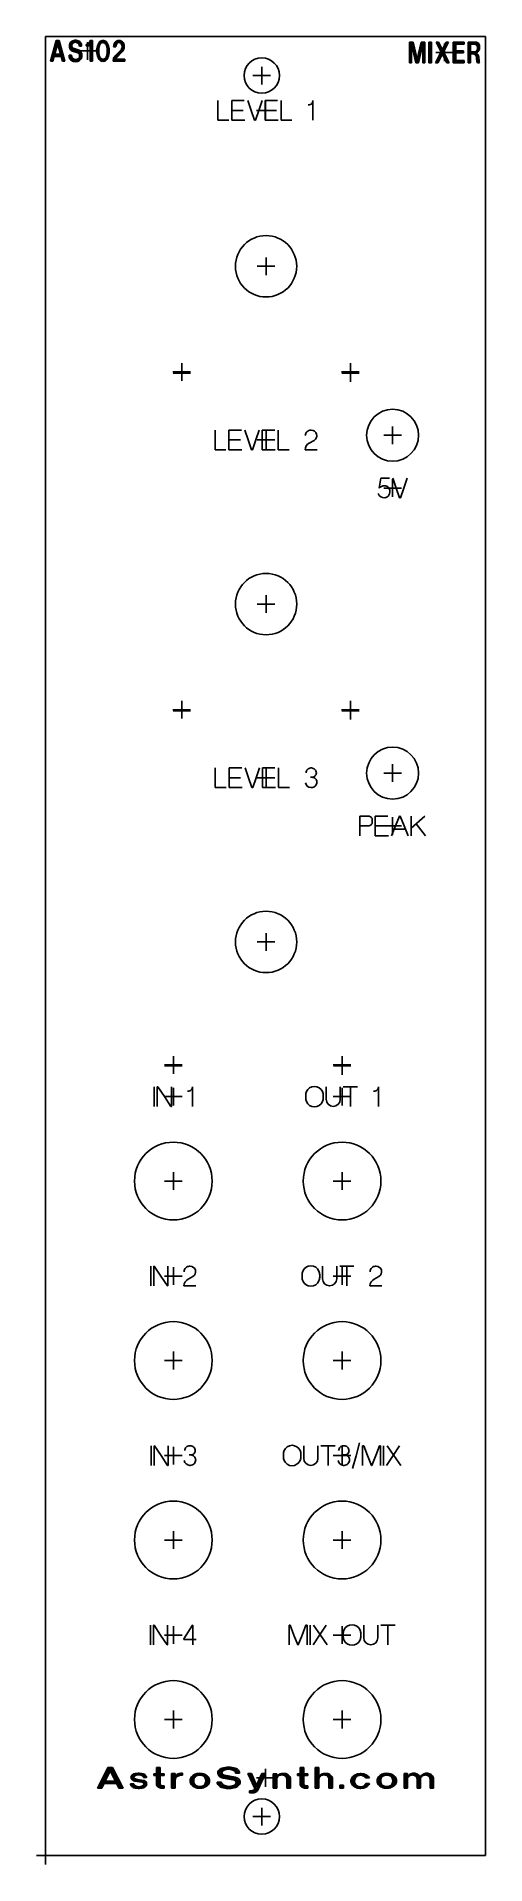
# Model space of a CAD drawing. Header units: inches. Extents: x -0.04 to 2.12, y -0.04 to 8.75.
import ezdxf

# ---------------------------------------------------------------- set-up
doc = ezdxf.new("R2010")
doc.units = ezdxf.units.IN
doc.header["$MEASUREMENT"] = 0
for name, color, linetype in [('Contour', 7, 'CONTINUOUS'), ('Engraving', 7, 'CONTINUOUS'), ('Reference_points', 1, 'CONTINUOUS')]:
    doc.layers.add(name, color=color, linetype=linetype)

msp = doc.modelspace()

# ---------------------------------------------------------------- linework, layer by layer
at = {"layer": 'Contour', "color": 7, "linetype": 'CONTINUOUS'}
for p, q in [((0, 0), (0, 8.75)), ((0, 8.75), (2.12, 8.75)), ((2.12, 8.75), (2.12, 0)), ((2.12, 0), (0, 0))]:
    msp.add_line(p, q, dxfattribs=at)
for centre, radius in [((1.04248, 8.56248), 0.085), ((1.06295, 7.64488), 0.14764), ((1.6726, 6.83209), 0.125), ((1.06315, 6.01988), 0.14764), ((1.6726, 5.20689), 0.125), ((1.06315, 4.39469), 0.14764), ((0.61646, 3.24472), 0.18701), ((1.42906, 3.24472), 0.18701), ((0.61646, 2.38134), 0.18701), ((1.42906, 2.38134), 0.18701), ((0.61646, 1.51795), 0.18701), ((1.42906, 1.51795), 0.18701), ((0.61646, 0.65457), 0.18701), ((1.42906, 0.65457), 0.18701), ((1.04248, 0.18748), 0.085)]:
    msp.add_circle(centre, radius, dxfattribs=at)
at = {"layer": 'Engraving', "color": 254, "linetype": 'CONTINUOUS'}
for p, q in [((0.05277, 8.73067), (0.02486, 8.63146)), ((0.02951, 8.63456), (0.05587, 8.7286)), ((0.05974, 8.7286), (0.03339, 8.63456)), ((0.03649, 8.63146), (0.05897, 8.71413)), ((0.05897, 8.71413), (0.04501, 8.66453)), ((0.06594, 8.73067), (0.05277, 8.73067)), ((0.05587, 8.7286), (0.08222, 8.63146)), ((0.05974, 8.7286), (0.08532, 8.63456)), ((0.06284, 8.7286), (0.05974, 8.7286)), ((0.0892, 8.63456), (0.06284, 8.7286)), ((0.09385, 8.63146), (0.06594, 8.73067)), ((0.11657, 8.71119), (0.11597, 8.70679)), ((0.11597, 8.70679), (0.11597, 8.70232)), ((0.11775, 8.71537), (0.11657, 8.71119)), ((0.11945, 8.71922), (0.11775, 8.71537)), ((0.12165, 8.7226), (0.11945, 8.71922)), ((0.1197, 8.70725), (0.12036, 8.71154)), ((0.1197, 8.70287), (0.1197, 8.70725)), ((0.12036, 8.71154), (0.12166, 8.71557)), ((0.12425, 8.72541), (0.12165, 8.7226)), ((0.12166, 8.71557), (0.12355, 8.71916)), ((0.12393, 8.70989), (0.12347, 8.70608)), ((0.12347, 8.70608), (0.12363, 8.70223)), ((0.12355, 8.71916), (0.12594, 8.72217)), ((0.12501, 8.71347), (0.12393, 8.70989)), ((0.12719, 8.72757), (0.12425, 8.72541)), ((0.12663, 8.71666), (0.12501, 8.71347)), ((0.12594, 8.72217), (0.12874, 8.72447)), ((0.12874, 8.7193), (0.12663, 8.71666)), ((0.12713, 8.70723), (0.12769, 8.71059)), ((0.12719, 8.7038), (0.12713, 8.70723)), ((0.1321, 8.73003), (0.12719, 8.72757)), ((0.12769, 8.71059), (0.12884, 8.71366)), ((0.12874, 8.72447), (0.13302, 8.72686)), ((0.13197, 8.72208), (0.12874, 8.7193)), ((0.12884, 8.71366), (0.13052, 8.71627)), ((0.13052, 8.71627), (0.13262, 8.71827)), ((0.13546, 8.72423), (0.13197, 8.72208)), ((0.13719, 8.73168), (0.1321, 8.73003)), ((0.13262, 8.71827), (0.13585, 8.72034)), ((0.13302, 8.72686), (0.13749, 8.72853)), ((0.13915, 8.72571), (0.13546, 8.72423)), ((0.13585, 8.72034), (0.13928, 8.72175)), ((0.1424, 8.73252), (0.13719, 8.73168)), ((0.13749, 8.72853), (0.14208, 8.72944)), ((0.14295, 8.72648), (0.13915, 8.72571)), ((0.13928, 8.72175), (0.14283, 8.72247)), ((0.14208, 8.72944), (0.14673, 8.72958)), ((0.14764, 8.73252), (0.1424, 8.73252)), ((0.14283, 8.72247), (0.14643, 8.72247)), ((0.1468, 8.72652), (0.14295, 8.72648)), ((0.14643, 8.72247), (0.14998, 8.72175)), ((0.14673, 8.72958), (0.15134, 8.72895)), ((0.15061, 8.72585), (0.1468, 8.72652)), ((0.15284, 8.73168), (0.14764, 8.73252)), ((0.14998, 8.72175), (0.15341, 8.72034)), ((0.15432, 8.72447), (0.15061, 8.72585)), ((0.15134, 8.72895), (0.15587, 8.72757)), ((0.15794, 8.73003), (0.15284, 8.73168)), ((0.15341, 8.72034), (0.15664, 8.71827)), ((0.15716, 8.72274), (0.15432, 8.72447)), ((0.15587, 8.72757), (0.15934, 8.72575)), ((0.15664, 8.71827), (0.1589, 8.71629)), ((0.15977, 8.72044), (0.15716, 8.72274)), ((0.16284, 8.72757), (0.15794, 8.73003)), ((0.1589, 8.71629), (0.1608, 8.71374)), ((0.15934, 8.72575), (0.16251, 8.72315)), ((0.16208, 8.71764), (0.15977, 8.72044)), ((0.1608, 8.71374), (0.16225, 8.71072)), ((0.16403, 8.71439), (0.16208, 8.71764)), ((0.16225, 8.71072), (0.16321, 8.70735)), ((0.16251, 8.72315), (0.16531, 8.71986)), ((0.16567, 8.72553), (0.16284, 8.72757)), ((0.16321, 8.70735), (0.16362, 8.7038)), ((0.16559, 8.71078), (0.16403, 8.71439)), ((0.16531, 8.71986), (0.16763, 8.71598)), ((0.16672, 8.7069), (0.16559, 8.71078)), ((0.16821, 8.7229), (0.16567, 8.72553)), ((0.16763, 8.71598), (0.16941, 8.71161)), ((0.17039, 8.71975), (0.16821, 8.7229)), ((0.16941, 8.71161), (0.1706, 8.7069)), ((0.17215, 8.71616), (0.17039, 8.71975)), ((0.1706, 8.7069), (0.17447, 8.7038)), ((0.17343, 8.71223), (0.17215, 8.71616)), ((0.17422, 8.70807), (0.17343, 8.71223)), ((0.17447, 8.7038), (0.17422, 8.70807)), ((0.19981, 8.7125), (0.19619, 8.71207)), ((0.19619, 8.71207), (0.19619, 8.70483)), ((0.19619, 8.70483), (0.21557, 8.70483)), ((0.19851, 8.70793), (0.20223, 8.70834)), ((0.21712, 8.70793), (0.19851, 8.70793)), ((0.20332, 8.71378), (0.19981, 8.7125)), ((0.20223, 8.70834), (0.20583, 8.7096)), ((0.20661, 8.71587), (0.20332, 8.71378)), ((0.20583, 8.7096), (0.20921, 8.71168)), ((0.20956, 8.7187), (0.20661, 8.71587)), ((0.20921, 8.71168), (0.21227, 8.7145)), ((0.21209, 8.72219), (0.20956, 8.7187)), ((0.21411, 8.72622), (0.21209, 8.72219)), ((0.21227, 8.7145), (0.21492, 8.718)), ((0.21247, 8.71103), (0.21712, 8.71723)), ((0.21557, 8.73067), (0.21411, 8.72622)), ((0.21492, 8.718), (0.21707, 8.72205)), ((0.22719, 8.73067), (0.21557, 8.73067)), ((0.21557, 8.70483), (0.21557, 8.63146)), ((0.21707, 8.72205), (0.21867, 8.72654)), ((0.21712, 8.71723), (0.21712, 8.70793)), ((0.21867, 8.72654), (0.22332, 8.72654)), ((0.21944, 8.7224), (0.22719, 8.73067)), ((0.21944, 8.63456), (0.21944, 8.7224)), ((0.22332, 8.72654), (0.22332, 8.63456)), ((0.22719, 8.63146), (0.22719, 8.73067)), ((0.24902, 8.69902), (0.25097, 8.70583)), ((0.25097, 8.70583), (0.25352, 8.71228)), ((0.25352, 8.71228), (0.25663, 8.71827)), ((0.25365, 8.70235), (0.25586, 8.70897)), ((0.25586, 8.70897), (0.25663, 8.71827)), ((0.25586, 8.70897), (0.25772, 8.71356)), ((0.26128, 8.7069), (0.25586, 8.70897)), ((0.25663, 8.71827), (0.25936, 8.72217)), ((0.25973, 8.71103), (0.25759, 8.70473)), ((0.25772, 8.71356), (0.26012, 8.71768)), ((0.25936, 8.72217), (0.26249, 8.72549)), ((0.26128, 8.7069), (0.25943, 8.69975)), ((0.26173, 8.71508), (0.25973, 8.71103)), ((0.25973, 8.71103), (0.26128, 8.7069)), ((0.26012, 8.71768), (0.263, 8.72121)), ((0.26276, 8.71067), (0.26128, 8.7069)), ((0.26424, 8.71858), (0.26173, 8.71508)), ((0.26249, 8.72549), (0.26595, 8.72815)), ((0.26473, 8.71402), (0.26276, 8.71067)), ((0.263, 8.72121), (0.26628, 8.72407)), ((0.26717, 8.72143), (0.26424, 8.71858)), ((0.26711, 8.71685), (0.26473, 8.71402)), ((0.26595, 8.72815), (0.26967, 8.73009)), ((0.26628, 8.72407), (0.26986, 8.72617)), ((0.26984, 8.71905), (0.26711, 8.71685)), ((0.27044, 8.72353), (0.26717, 8.72143)), ((0.26967, 8.73009), (0.27357, 8.73127)), ((0.27283, 8.72056), (0.26984, 8.71905)), ((0.26986, 8.72617), (0.27366, 8.72745)), ((0.27394, 8.72482), (0.27044, 8.72353)), ((0.27596, 8.72133), (0.27283, 8.72056)), ((0.27357, 8.73127), (0.27756, 8.73167)), ((0.27366, 8.72745), (0.27756, 8.72788)), ((0.27756, 8.72526), (0.27394, 8.72482)), ((0.27915, 8.72133), (0.27596, 8.72133)), ((0.27756, 8.73167), (0.28155, 8.73127)), ((0.27756, 8.72788), (0.28146, 8.72745)), ((0.28118, 8.72482), (0.27756, 8.72526)), ((0.28229, 8.72056), (0.27915, 8.72133)), ((0.28468, 8.72353), (0.28118, 8.72482)), ((0.28146, 8.72745), (0.28525, 8.72617)), ((0.28155, 8.73127), (0.28544, 8.73009)), ((0.28528, 8.71905), (0.28229, 8.72056)), ((0.28795, 8.72143), (0.28468, 8.72353)), ((0.28525, 8.72617), (0.28884, 8.72407)), ((0.28801, 8.71685), (0.28528, 8.71905)), ((0.28544, 8.73009), (0.28917, 8.72815)), ((0.29088, 8.71858), (0.28795, 8.72143)), ((0.29039, 8.71402), (0.28801, 8.71685)), ((0.28884, 8.72407), (0.29212, 8.72121)), ((0.28917, 8.72815), (0.29263, 8.72549)), ((0.29236, 8.71067), (0.29039, 8.71402)), ((0.29339, 8.71508), (0.29088, 8.71858)), ((0.29212, 8.72121), (0.295, 8.71768)), ((0.29384, 8.7069), (0.29236, 8.71067)), ((0.29263, 8.72549), (0.29576, 8.72217)), ((0.29539, 8.71103), (0.29339, 8.71508)), ((0.29569, 8.69975), (0.29384, 8.7069)), ((0.295, 8.71768), (0.2974, 8.71356)), ((0.29753, 8.70473), (0.29539, 8.71103)), ((0.29576, 8.72217), (0.29849, 8.71827)), ((0.2974, 8.71356), (0.29926, 8.70897)), ((0.29849, 8.71827), (0.3016, 8.71228)), ((0.29926, 8.70897), (0.30147, 8.70235)), ((0.3016, 8.71228), (0.30415, 8.70583)), ((0.30415, 8.70583), (0.3061, 8.69902)), ((0.32898, 8.7052), (0.32872, 8.7007)), ((0.33259, 8.70483), (0.32872, 8.7007)), ((0.32977, 8.70959), (0.32898, 8.7052)), ((0.33104, 8.71377), (0.32977, 8.70959)), ((0.33279, 8.71764), (0.33104, 8.71377)), ((0.3329, 8.70885), (0.33259, 8.70483)), ((0.33259, 8.70483), (0.33647, 8.70483)), ((0.33495, 8.72111), (0.33279, 8.71764)), ((0.33381, 8.7127), (0.3329, 8.70885)), ((0.33527, 8.71623), (0.33381, 8.7127)), ((0.33749, 8.7241), (0.33495, 8.72111)), ((0.33724, 8.7193), (0.33527, 8.71623)), ((0.33647, 8.70483), (0.33673, 8.70825)), ((0.33673, 8.70825), (0.33749, 8.71154)), ((0.34027, 8.72256), (0.33724, 8.7193)), ((0.34034, 8.72654), (0.33749, 8.7241)), ((0.33749, 8.71154), (0.33871, 8.71457)), ((0.33871, 8.71457), (0.34034, 8.71723)), ((0.33983, 8.70451), (0.34062, 8.70819)), ((0.34365, 8.72514), (0.34027, 8.72256)), ((0.34423, 8.72887), (0.34034, 8.72654)), ((0.34034, 8.71723), (0.34303, 8.72021)), ((0.34062, 8.70819), (0.3419, 8.71162)), ((0.3419, 8.71162), (0.34364, 8.71466)), ((0.34303, 8.72021), (0.34608, 8.7225)), ((0.34364, 8.71466), (0.34577, 8.71723)), ((0.3473, 8.72695), (0.34365, 8.72514)), ((0.34833, 8.73045), (0.34423, 8.72887)), ((0.34577, 8.71723), (0.34837, 8.71931)), ((0.34608, 8.7225), (0.34938, 8.72401)), ((0.35112, 8.72797), (0.3473, 8.72695)), ((0.35255, 8.73125), (0.34833, 8.73045)), ((0.34837, 8.71931), (0.35123, 8.72063)), ((0.34938, 8.72401), (0.35284, 8.72471)), ((0.35501, 8.72815), (0.35112, 8.72797)), ((0.35123, 8.72063), (0.35423, 8.72114)), ((0.35681, 8.73125), (0.35255, 8.73125)), ((0.35284, 8.72471), (0.35633, 8.72457)), ((0.35423, 8.72114), (0.35725, 8.72082)), ((0.35887, 8.72751), (0.35501, 8.72815)), ((0.35633, 8.72457), (0.35975, 8.7236)), ((0.36104, 8.73045), (0.35681, 8.73125)), ((0.35725, 8.72082), (0.36016, 8.71968)), ((0.36261, 8.72605), (0.35887, 8.72751)), ((0.35975, 8.7236), (0.36298, 8.72182)), ((0.36016, 8.71968), (0.36283, 8.71777)), ((0.36513, 8.72887), (0.36104, 8.73045)), ((0.36612, 8.7238), (0.36261, 8.72605)), ((0.36283, 8.71777), (0.36515, 8.71517)), ((0.36298, 8.72182), (0.36592, 8.7193)), ((0.36902, 8.72654), (0.36513, 8.72887)), ((0.36515, 8.71517), (0.36696, 8.71213)), ((0.36592, 8.7193), (0.36826, 8.71637)), ((0.36932, 8.72084), (0.36612, 8.7238)), ((0.36696, 8.71213), (0.36832, 8.7087)), ((0.36826, 8.71637), (0.37017, 8.71293)), ((0.36832, 8.7087), (0.36918, 8.705)), ((0.37183, 8.72411), (0.36902, 8.72654)), ((0.36918, 8.705), (0.36953, 8.70115)), ((0.37212, 8.71723), (0.36932, 8.72084)), ((0.37017, 8.71293), (0.37158, 8.70908)), ((0.37158, 8.70908), (0.37244, 8.70496)), ((0.37431, 8.72112), (0.37183, 8.72411)), ((0.37411, 8.7136), (0.37212, 8.71723)), ((0.37244, 8.70496), (0.37273, 8.7007)), ((0.37558, 8.70955), (0.37411, 8.7136)), ((0.37639, 8.71763), (0.37431, 8.72112)), ((0.37648, 8.70522), (0.37558, 8.70955)), ((0.37803, 8.71373), (0.37639, 8.71763)), ((0.37679, 8.70074), (0.37648, 8.70522)), ((0.37917, 8.70954), (0.37803, 8.71373)), ((0.37979, 8.70516), (0.37917, 8.70954)), ((0.37987, 8.7007), (0.37979, 8.70516)), ((1.7571, 8.71906), (1.754, 8.72319)), ((1.754, 8.72319), (1.77183, 8.72319)), ((1.754, 8.62398), (1.754, 8.72319)), ((1.75943, 8.71595), (1.7571, 8.71906)), ((1.7571, 8.71906), (1.76951, 8.71906)), ((1.7571, 8.62708), (1.7571, 8.71906)), ((1.75943, 8.62811), (1.75943, 8.71595)), ((1.76641, 8.71595), (1.76098, 8.71595)), ((1.76098, 8.71595), (1.76098, 8.62708)), ((1.78501, 8.62398), (1.76408, 8.71285)), ((1.76408, 8.71285), (1.76408, 8.62398)), ((1.78733, 8.62811), (1.76641, 8.71595)), ((1.76951, 8.71906), (1.78966, 8.63431)), ((1.77183, 8.72319), (1.79121, 8.64155)), ((1.79121, 8.64155), (1.81059, 8.72319)), ((1.79276, 8.63431), (1.81291, 8.71906)), ((1.81524, 8.71595), (1.79508, 8.62811)), ((1.81834, 8.71285), (1.79663, 8.62398)), ((1.81059, 8.72319), (1.82841, 8.72319)), ((1.81291, 8.71906), (1.82531, 8.71906)), ((1.82066, 8.71595), (1.81524, 8.71595)), ((1.81834, 8.62398), (1.81834, 8.71285)), ((1.82066, 8.62708), (1.82066, 8.71595)), ((1.82376, 8.71699), (1.82221, 8.71699)), ((1.82221, 8.71699), (1.82221, 8.62708)), ((1.82376, 8.62708), (1.82376, 8.71699)), ((1.82531, 8.71906), (1.82531, 8.62708)), ((1.82841, 8.72319), (1.82841, 8.62398)), ((1.85943, 8.72319), (1.84781, 8.72319)), ((1.84781, 8.72319), (1.84781, 8.62398)), ((1.85168, 8.72009), (1.85168, 8.62604)), ((1.85556, 8.72009), (1.85943, 8.72319)), ((1.85556, 8.62604), (1.85556, 8.72009)), ((1.85943, 8.62398), (1.85943, 8.72319)), ((1.92997, 8.72319), (1.87958, 8.62398)), ((1.88811, 8.72009), (1.88268, 8.72319)), ((1.88268, 8.72319), (1.93307, 8.62398)), ((1.89431, 8.72319), (1.88268, 8.72319)), ((1.93229, 8.72009), (1.88501, 8.62708)), ((1.88811, 8.72009), (1.93539, 8.62708)), ((1.89199, 8.72009), (1.88811, 8.72009)), ((1.88889, 8.62708), (1.93617, 8.72009)), ((1.89121, 8.62398), (1.94159, 8.72319)), ((1.93927, 8.62708), (1.89199, 8.72009)), ((1.94469, 8.62398), (1.89431, 8.72319)), ((1.94159, 8.72319), (1.92997, 8.72319)), ((1.93617, 8.72009), (1.93229, 8.72009)), ((1.96871, 8.72009), (1.96483, 8.72319)), ((1.96483, 8.72319), (1.96483, 8.62398)), ((2.01754, 8.72319), (1.96483, 8.72319)), ((1.96483, 8.72319), (1.97646, 8.71285)), ((1.97646, 8.71285), (1.96483, 8.72319)), ((1.96871, 8.72009), (2.01521, 8.72009)), ((1.96871, 8.62708), (1.96871, 8.72009)), ((2.01521, 8.71595), (1.97258, 8.71595)), ((1.97258, 8.71595), (1.97258, 8.67875)), ((1.97646, 8.68185), (1.97646, 8.71285)), ((1.97646, 8.71285), (2.01754, 8.71285)), ((2.01521, 8.72009), (2.01521, 8.71595)), ((2.01754, 8.71285), (2.01754, 8.72319)), ((2.0741, 8.72319), (2.0369, 8.72319)), ((2.0369, 8.72319), (2.0369, 8.62398)), ((2.07255, 8.71906), (2.04078, 8.71906)), ((2.04078, 8.71906), (2.04078, 8.62604)), ((2.04465, 8.62604), (2.04465, 8.71595)), ((2.04465, 8.71595), (2.07255, 8.71595)), ((2.04853, 8.67668), (2.04853, 8.71285)), ((2.04853, 8.71285), (2.0679, 8.71285)), ((2.0679, 8.71285), (2.07072, 8.71246)), ((2.07072, 8.71246), (2.07342, 8.71129)), ((2.07569, 8.71853), (2.07255, 8.71906)), ((2.07255, 8.71595), (2.0755, 8.71466)), ((2.07342, 8.71129), (2.07588, 8.7094)), ((2.07721, 8.72285), (2.0741, 8.72319)), ((2.0755, 8.71466), (2.0782, 8.71263)), ((2.0787, 8.71722), (2.07569, 8.71853)), ((2.07588, 8.7094), (2.07798, 8.70687)), ((2.08021, 8.72179), (2.07721, 8.72285)), ((2.07798, 8.70687), (2.07965, 8.70381)), ((2.0782, 8.71263), (2.08056, 8.70993)), ((2.08147, 8.71517), (2.0787, 8.71722)), ((2.08304, 8.72004), (2.08021, 8.72179)), ((2.08056, 8.70993), (2.08247, 8.70668)), ((2.08389, 8.71246), (2.08147, 8.71517)), ((2.08247, 8.70668), (2.08387, 8.70299)), ((2.08559, 8.71767), (2.08304, 8.72004)), ((2.08589, 8.70918), (2.08389, 8.71246)), ((2.08779, 8.71473), (2.08559, 8.71767)), ((2.08738, 8.70546), (2.08589, 8.70918)), ((2.08831, 8.70143), (2.08738, 8.70546)), ((2.08957, 8.71133), (2.08779, 8.71473)), ((2.09088, 8.70757), (2.08957, 8.71133)), ((2.09167, 8.70355), (2.09088, 8.70757)), ((0.02486, 8.63146), (0.03649, 8.63146)), ((0.03339, 8.63456), (0.02951, 8.63456)), ((0.04346, 8.66143), (0.04269, 8.65729)), ((0.04269, 8.65729), (0.07602, 8.65729)), ((0.07602, 8.65419), (0.04269, 8.65419)), ((0.07447, 8.66143), (0.04346, 8.66143)), ((0.04501, 8.66453), (0.07369, 8.66453)), ((0.07369, 8.66453), (0.07447, 8.66143)), ((0.07602, 8.65729), (0.07602, 8.65419)), ((0.08222, 8.63146), (0.09385, 8.63146)), ((0.08532, 8.63456), (0.0892, 8.63456)), ((0.12564, 8.66039), (0.11401, 8.66039)), ((0.11401, 8.66039), (0.1143, 8.65579)), ((0.1143, 8.65579), (0.11514, 8.65131)), ((0.11514, 8.65131), (0.11652, 8.64706)), ((0.11597, 8.70232), (0.11655, 8.69792)), ((0.11652, 8.64706), (0.11838, 8.64317)), ((0.11655, 8.69792), (0.11771, 8.69372)), ((0.11771, 8.69372), (0.11941, 8.68987)), ((0.11867, 8.65279), (0.11789, 8.65729)), ((0.11789, 8.65729), (0.12176, 8.65729)), ((0.11838, 8.64317), (0.1207, 8.63973)), ((0.12005, 8.64856), (0.11867, 8.65279)), ((0.11941, 8.68987), (0.12159, 8.68647)), ((0.12036, 8.69857), (0.1197, 8.70287)), ((0.12197, 8.64471), (0.12005, 8.64856)), ((0.12167, 8.69455), (0.12036, 8.69857)), ((0.1207, 8.63973), (0.1234, 8.63684)), ((0.12159, 8.68647), (0.12419, 8.68365)), ((0.12356, 8.69096), (0.12167, 8.69455)), ((0.12176, 8.65729), (0.12248, 8.65325)), ((0.12438, 8.64139), (0.12197, 8.64471)), ((0.12248, 8.65325), (0.12374, 8.64945)), ((0.1234, 8.63684), (0.12641, 8.63456)), ((0.12595, 8.68796), (0.12356, 8.69096)), ((0.12363, 8.70223), (0.12441, 8.69852)), ((0.12374, 8.64945), (0.1255, 8.64603)), ((0.12419, 8.68365), (0.12712, 8.68148)), ((0.12719, 8.63869), (0.12438, 8.64139)), ((0.12441, 8.69852), (0.12578, 8.69512)), ((0.1255, 8.64603), (0.12771, 8.64309)), ((0.12605, 8.65699), (0.12564, 8.66039)), ((0.12578, 8.69512), (0.12766, 8.6922)), ((0.12875, 8.68566), (0.12595, 8.68796)), ((0.12691, 8.65375), (0.12605, 8.65699)), ((0.12641, 8.63456), (0.13087, 8.63219)), ((0.12819, 8.65076), (0.12691, 8.65375)), ((0.12712, 8.68148), (0.13029, 8.68003)), ((0.12775, 8.70095), (0.12719, 8.7038)), ((0.13127, 8.63593), (0.12719, 8.63869)), ((0.12766, 8.6922), (0.12998, 8.68989)), ((0.12771, 8.64309), (0.13029, 8.64076)), ((0.1288, 8.69836), (0.12775, 8.70095)), ((0.12985, 8.64812), (0.12819, 8.65076)), ((0.13184, 8.68416), (0.12875, 8.68566)), ((0.13028, 8.69617), (0.1288, 8.69836)), ((0.13184, 8.64593), (0.12985, 8.64812)), ((0.12998, 8.68989), (0.13262, 8.6883)), ((0.1321, 8.69451), (0.13028, 8.69617)), ((0.13029, 8.68003), (0.15664, 8.67176)), ((0.13029, 8.64076), (0.13418, 8.63835)), ((0.13087, 8.63219), (0.13549, 8.63047)), ((0.13559, 8.63391), (0.13127, 8.63593)), ((0.15819, 8.6759), (0.13184, 8.68416)), ((0.13512, 8.64334), (0.13184, 8.64593)), ((0.13417, 8.69346), (0.1321, 8.69451)), ((0.13262, 8.6883), (0.15974, 8.68003)), ((0.16207, 8.68416), (0.13417, 8.69346)), ((0.13418, 8.63835), (0.13827, 8.63667)), ((0.13866, 8.64144), (0.13512, 8.64334)), ((0.13549, 8.63047), (0.14023, 8.62944)), ((0.14007, 8.63267), (0.13559, 8.63391)), ((0.13827, 8.63667), (0.1425, 8.63576)), ((0.14238, 8.64029), (0.13866, 8.64144)), ((0.14464, 8.63223), (0.14007, 8.63267)), ((0.14023, 8.62944), (0.14502, 8.62909)), ((0.14618, 8.6399), (0.14238, 8.64029)), ((0.1425, 8.63576), (0.14679, 8.63564)), ((0.1492, 8.63259), (0.14464, 8.63223)), ((0.14502, 8.62909), (0.14981, 8.62944)), ((0.14998, 8.64029), (0.14618, 8.6399)), ((0.14679, 8.63564), (0.15104, 8.6363)), ((0.1537, 8.63376), (0.1492, 8.63259)), ((0.14981, 8.62944), (0.15454, 8.63047)), ((0.1537, 8.64144), (0.14998, 8.64029)), ((0.15104, 8.6363), (0.15519, 8.63774)), ((0.15724, 8.64334), (0.1537, 8.64144)), ((0.15803, 8.6357), (0.1537, 8.63376)), ((0.15454, 8.63047), (0.15916, 8.63219)), ((0.15519, 8.63774), (0.15915, 8.63993)), ((0.15664, 8.67176), (0.15896, 8.67063)), ((0.16052, 8.64593), (0.15724, 8.64334)), ((0.16214, 8.6384), (0.15803, 8.6357)), ((0.16093, 8.67463), (0.15819, 8.6759)), ((0.15896, 8.67063), (0.16103, 8.66883)), ((0.15915, 8.63993), (0.16284, 8.64282)), ((0.15916, 8.63219), (0.16362, 8.63456)), ((0.15974, 8.68003), (0.16265, 8.67876)), ((0.16233, 8.64816), (0.16052, 8.64593)), ((0.16341, 8.67264), (0.16093, 8.67463)), ((0.16103, 8.66883), (0.16274, 8.66645)), ((0.16536, 8.68264), (0.16207, 8.68416)), ((0.16594, 8.64179), (0.16214, 8.6384)), ((0.16372, 8.65088), (0.16233, 8.64816)), ((0.16265, 8.67876), (0.16532, 8.67678)), ((0.16274, 8.66645), (0.16401, 8.66363)), ((0.16284, 8.64282), (0.16505, 8.64532)), ((0.16552, 8.67), (0.16341, 8.67264)), ((0.16362, 8.7038), (0.17447, 8.7038)), ((0.16362, 8.63456), (0.16663, 8.63684)), ((0.16462, 8.65395), (0.16372, 8.65088)), ((0.16401, 8.66363), (0.16476, 8.66049)), ((0.16497, 8.65721), (0.16462, 8.65395)), ((0.16476, 8.66049), (0.16497, 8.65721)), ((0.16505, 8.64532), (0.16682, 8.64838)), ((0.16532, 8.67678), (0.16767, 8.67417)), ((0.16837, 8.68031), (0.16536, 8.68264)), ((0.16717, 8.66683), (0.16552, 8.67)), ((0.1682, 8.64455), (0.16594, 8.64179)), ((0.16663, 8.63684), (0.16934, 8.63973)), ((0.16682, 8.64838), (0.16807, 8.65186)), ((0.16828, 8.66326), (0.16717, 8.66683)), ((0.16767, 8.67417), (0.16961, 8.67102)), ((0.16807, 8.65186), (0.16874, 8.65561)), ((0.17002, 8.64782), (0.1682, 8.64455)), ((0.16882, 8.65947), (0.16828, 8.66326)), ((0.171, 8.67726), (0.16837, 8.68031)), ((0.16874, 8.65561), (0.16882, 8.65947)), ((0.16934, 8.63973), (0.17165, 8.64317)), ((0.16961, 8.67102), (0.17106, 8.66743)), ((0.17135, 8.65149), (0.17002, 8.64782)), ((0.17314, 8.6736), (0.171, 8.67726)), ((0.17106, 8.66743), (0.17199, 8.66355)), ((0.17213, 8.65543), (0.17135, 8.65149)), ((0.17165, 8.64317), (0.17352, 8.64706)), ((0.17199, 8.66355), (0.17235, 8.6595)), ((0.17235, 8.6595), (0.17213, 8.65543)), ((0.17473, 8.66947), (0.17314, 8.6736)), ((0.17352, 8.64706), (0.17489, 8.65131)), ((0.1757, 8.66502), (0.17473, 8.66947)), ((0.17489, 8.65131), (0.17573, 8.65579)), ((0.17602, 8.66039), (0.1757, 8.66502)), ((0.17573, 8.65579), (0.17602, 8.66039)), ((0.21557, 8.63146), (0.22719, 8.63146)), ((0.22332, 8.63456), (0.21944, 8.63456)), ((0.24705, 8.68471), (0.24771, 8.69194)), ((0.24705, 8.67742), (0.24705, 8.68471)), ((0.24771, 8.67018), (0.24705, 8.67742)), ((0.24771, 8.69194), (0.24902, 8.69902)), ((0.24902, 8.66311), (0.24771, 8.67018)), ((0.25097, 8.6563), (0.24902, 8.66311)), ((0.25075, 8.68106), (0.25107, 8.6883)), ((0.25107, 8.67383), (0.25075, 8.68106)), ((0.25352, 8.64985), (0.25097, 8.6563)), ((0.25107, 8.6883), (0.25204, 8.69542)), ((0.25204, 8.6667), (0.25107, 8.67383)), ((0.25204, 8.69542), (0.25365, 8.70235)), ((0.25365, 8.65978), (0.25204, 8.6667)), ((0.25663, 8.64386), (0.25352, 8.64985)), ((0.25586, 8.65316), (0.25365, 8.65978)), ((0.25487, 8.6914), (0.25431, 8.68452)), ((0.25431, 8.68452), (0.25431, 8.6776)), ((0.25431, 8.6776), (0.25487, 8.67072)), ((0.25596, 8.69816), (0.25487, 8.6914)), ((0.25487, 8.67072), (0.25596, 8.66396)), ((0.25769, 8.64852), (0.25586, 8.65316)), ((0.25759, 8.70473), (0.25596, 8.69816)), ((0.25596, 8.66396), (0.25759, 8.65739)), ((0.25936, 8.63996), (0.25663, 8.64386)), ((0.25818, 8.69237), (0.25755, 8.68485)), ((0.25755, 8.68485), (0.25755, 8.67728)), ((0.25755, 8.67728), (0.25818, 8.66976)), ((0.25759, 8.65739), (0.25973, 8.65109)), ((0.26008, 8.64436), (0.25769, 8.64852)), ((0.25943, 8.69975), (0.25818, 8.69237)), ((0.25818, 8.66976), (0.25943, 8.66238)), ((0.26249, 8.63664), (0.25936, 8.63996)), ((0.25943, 8.66238), (0.26128, 8.65523)), ((0.25973, 8.65109), (0.26177, 8.64714)), ((0.26295, 8.64078), (0.26008, 8.64436)), ((0.26128, 8.65523), (0.26276, 8.65146)), ((0.26177, 8.64714), (0.2643, 8.64373)), ((0.26595, 8.63398), (0.26249, 8.63664)), ((0.26276, 8.65146), (0.26473, 8.6481)), ((0.26623, 8.63788), (0.26295, 8.64078)), ((0.2643, 8.64373), (0.26724, 8.64096)), ((0.26473, 8.6481), (0.26711, 8.64528)), ((0.26967, 8.63204), (0.26595, 8.63398)), ((0.26983, 8.63576), (0.26623, 8.63788)), ((0.26711, 8.64528), (0.26984, 8.64308)), ((0.26724, 8.64096), (0.2705, 8.63892)), ((0.27357, 8.63085), (0.26967, 8.63204)), ((0.27364, 8.63446), (0.26983, 8.63576)), ((0.26984, 8.64308), (0.27283, 8.64157)), ((0.2705, 8.63892), (0.27397, 8.63766)), ((0.27283, 8.64157), (0.27596, 8.6408)), ((0.27756, 8.63046), (0.27357, 8.63085)), ((0.27756, 8.63402), (0.27364, 8.63446)), ((0.27397, 8.63766), (0.27756, 8.63724)), ((0.27596, 8.6408), (0.27915, 8.6408)), ((0.27756, 8.63724), (0.28114, 8.63766)), ((0.28148, 8.63446), (0.27756, 8.63402)), ((0.28155, 8.63085), (0.27756, 8.63046)), ((0.27915, 8.6408), (0.28229, 8.64157)), ((0.28114, 8.63766), (0.28462, 8.63892)), ((0.28529, 8.63576), (0.28148, 8.63446)), ((0.28544, 8.63204), (0.28155, 8.63085)), ((0.28229, 8.64157), (0.28528, 8.64308)), ((0.28462, 8.63892), (0.28788, 8.64096)), ((0.28528, 8.64308), (0.28801, 8.64528)), ((0.28888, 8.63788), (0.28529, 8.63576)), ((0.28917, 8.63398), (0.28544, 8.63204)), ((0.28788, 8.64096), (0.29081, 8.64373)), ((0.28801, 8.64528), (0.29039, 8.6481)), ((0.29216, 8.64078), (0.28888, 8.63788)), ((0.29263, 8.63664), (0.28917, 8.63398)), ((0.29039, 8.6481), (0.29236, 8.65146)), ((0.29081, 8.64373), (0.29334, 8.64714)), ((0.29504, 8.64436), (0.29216, 8.64078)), ((0.29236, 8.65146), (0.29384, 8.65523)), ((0.29576, 8.63996), (0.29263, 8.63664)), ((0.29334, 8.64714), (0.29539, 8.65109)), ((0.29384, 8.65523), (0.29569, 8.66238)), ((0.29743, 8.64852), (0.29504, 8.64436)), ((0.29539, 8.65109), (0.29753, 8.65739)), ((0.29694, 8.69237), (0.29569, 8.69975)), ((0.29569, 8.66238), (0.29694, 8.66976)), ((0.29849, 8.64386), (0.29576, 8.63996)), ((0.29757, 8.68485), (0.29694, 8.69237)), ((0.29694, 8.66976), (0.29757, 8.67728)), ((0.29926, 8.65316), (0.29743, 8.64852)), ((0.29916, 8.69816), (0.29753, 8.70473)), ((0.29753, 8.65739), (0.29916, 8.66396)), ((0.29757, 8.67728), (0.29757, 8.68485)), ((0.3016, 8.64985), (0.29849, 8.64386)), ((0.30025, 8.6914), (0.29916, 8.69816)), ((0.29916, 8.66396), (0.30025, 8.67072)), ((0.30147, 8.65978), (0.29926, 8.65316)), ((0.3008, 8.68452), (0.30025, 8.6914)), ((0.30025, 8.67072), (0.3008, 8.6776)), ((0.3008, 8.6776), (0.3008, 8.68452)), ((0.30147, 8.70235), (0.30307, 8.69542)), ((0.30307, 8.6667), (0.30147, 8.65978)), ((0.30415, 8.6563), (0.3016, 8.64985)), ((0.30307, 8.69542), (0.30405, 8.6883)), ((0.30405, 8.67383), (0.30307, 8.6667)), ((0.30405, 8.6883), (0.30437, 8.68106)), ((0.30437, 8.68106), (0.30405, 8.67383)), ((0.3061, 8.66311), (0.30415, 8.6563)), ((0.3061, 8.69902), (0.30741, 8.69194)), ((0.30741, 8.67018), (0.3061, 8.66311)), ((0.30741, 8.69194), (0.30807, 8.68471)), ((0.30807, 8.67742), (0.30741, 8.67018)), ((0.30807, 8.68471), (0.30807, 8.67742)), ((0.32771, 8.64039), (0.32716, 8.63595)), ((0.32716, 8.63595), (0.32717, 8.63146)), ((0.32717, 8.63146), (0.3822, 8.63146)), ((0.32879, 8.64464), (0.32771, 8.64039)), ((0.32872, 8.7007), (0.33957, 8.7007)), ((0.33039, 8.6486), (0.32879, 8.64464)), ((0.33245, 8.65216), (0.33039, 8.6486)), ((0.33125, 8.63927), (0.33104, 8.63559)), ((0.33104, 8.63559), (0.37987, 8.63559)), ((0.33199, 8.64282), (0.33125, 8.63927)), ((0.33322, 8.64611), (0.33199, 8.64282)), ((0.33492, 8.65523), (0.33245, 8.65216)), ((0.33492, 8.64903), (0.33322, 8.64611)), ((0.3348, 8.64101), (0.33518, 8.64328)), ((0.33492, 8.63869), (0.3348, 8.64101)), ((0.36359, 8.68416), (0.33492, 8.65523)), ((0.36592, 8.6821), (0.33492, 8.64903)), ((0.37987, 8.63869), (0.33492, 8.63869)), ((0.33518, 8.64328), (0.33601, 8.64531)), ((0.33601, 8.64531), (0.33724, 8.64696)), ((0.33724, 8.64696), (0.3698, 8.68106)), ((0.33879, 8.64179), (0.33973, 8.64408)), ((0.3822, 8.64179), (0.33879, 8.64179)), ((0.33957, 8.7007), (0.33983, 8.70451)), ((0.33973, 8.64408), (0.34112, 8.64593)), ((0.34112, 8.64593), (0.3698, 8.6759)), ((0.36569, 8.68685), (0.36359, 8.68416)), ((0.36738, 8.69001), (0.36569, 8.68685)), ((0.36826, 8.68502), (0.36592, 8.6821)), ((0.36861, 8.69352), (0.36738, 8.69001)), ((0.37017, 8.68847), (0.36826, 8.68502)), ((0.36933, 8.69728), (0.36861, 8.69352)), ((0.36953, 8.70115), (0.36933, 8.69728)), ((0.3698, 8.68106), (0.37222, 8.6842)), ((0.3698, 8.6759), (0.37255, 8.67907)), ((0.37158, 8.69231), (0.37017, 8.68847)), ((0.37244, 8.69644), (0.37158, 8.69231)), ((0.37222, 8.6842), (0.37418, 8.68785)), ((0.37273, 8.7007), (0.37244, 8.69644)), ((0.37255, 8.67907), (0.37493, 8.68273)), ((0.37418, 8.68785), (0.37563, 8.69192)), ((0.37493, 8.68273), (0.37688, 8.68682)), ((0.37563, 8.69192), (0.37651, 8.69626)), ((0.37651, 8.69626), (0.37679, 8.70074)), ((0.37688, 8.68682), (0.37838, 8.69123)), ((0.37838, 8.69123), (0.37938, 8.69589)), ((0.37938, 8.69589), (0.37987, 8.7007)), ((0.37987, 8.63559), (0.37987, 8.63869)), ((0.3822, 8.63146), (0.3822, 8.64179)), ((1.76408, 8.62398), (1.754, 8.62398)), ((1.76098, 8.62708), (1.7571, 8.62708)), ((1.79663, 8.62398), (1.78501, 8.62398)), ((1.79508, 8.62811), (1.78733, 8.62811)), ((1.79121, 8.62398), (1.78888, 8.63121)), ((1.78888, 8.63121), (1.79353, 8.63121)), ((1.78966, 8.63431), (1.79276, 8.63431)), ((1.79121, 8.64155), (1.79121, 8.62398)), ((1.79353, 8.63121), (1.79121, 8.64155)), ((1.82841, 8.62398), (1.81834, 8.62398)), ((1.82221, 8.62708), (1.82066, 8.62708)), ((1.82531, 8.62708), (1.82376, 8.62708)), ((1.84781, 8.62398), (1.85943, 8.62398)), ((1.85168, 8.62604), (1.85556, 8.62604)), ((1.88501, 8.62708), (1.87958, 8.62398)), ((1.87958, 8.62398), (1.89121, 8.62398)), ((1.88501, 8.62708), (1.88889, 8.62708)), ((1.93307, 8.62398), (1.94469, 8.62398)), ((1.93539, 8.62708), (1.93927, 8.62708)), ((1.96483, 8.62398), (1.97646, 8.63431)), ((1.96483, 8.62398), (1.97646, 8.63431)), ((2.01754, 8.62398), (1.96483, 8.62398)), ((2.01599, 8.62708), (1.96871, 8.62708)), ((1.97258, 8.67875), (2.01211, 8.67875)), ((2.01211, 8.67462), (1.97258, 8.67462)), ((1.97258, 8.67462), (1.97258, 8.63121)), ((1.97258, 8.63121), (2.01599, 8.63121)), ((2.01366, 8.68185), (1.97646, 8.68185)), ((1.97646, 8.63431), (1.97646, 8.67152)), ((1.97646, 8.67152), (2.01366, 8.67152)), ((1.97646, 8.63431), (2.01754, 8.63431)), ((2.01211, 8.67875), (2.01211, 8.67462)), ((2.01366, 8.67152), (2.01366, 8.68185)), ((2.01599, 8.63121), (2.01599, 8.62708)), ((2.01754, 8.63431), (2.01754, 8.62398)), ((2.0369, 8.62398), (2.04853, 8.62398)), ((2.04078, 8.62604), (2.04465, 8.62604)), ((2.0679, 8.67668), (2.04853, 8.67668)), ((2.04853, 8.66945), (2.04853, 8.67358)), ((2.04853, 8.67358), (2.06713, 8.67358)), ((2.06713, 8.66945), (2.04853, 8.66945)), ((2.04853, 8.62398), (2.04853, 8.66635)), ((2.04853, 8.66635), (2.06248, 8.66635)), ((2.06248, 8.66635), (2.06547, 8.66589)), ((2.06547, 8.66589), (2.06832, 8.6646)), ((2.06713, 8.67358), (2.07084, 8.67383)), ((2.0705, 8.66646), (2.06713, 8.66945)), ((2.06713, 8.66945), (2.07052, 8.66789)), ((2.07053, 8.66907), (2.06713, 8.66945)), ((2.07072, 8.67708), (2.0679, 8.67668)), ((2.07488, 8.67565), (2.0679, 8.67668)), ((2.0679, 8.67668), (2.071, 8.67152)), ((2.06832, 8.6646), (2.0709, 8.66253)), ((2.07348, 8.66282), (2.0705, 8.66646)), ((2.07052, 8.66789), (2.07366, 8.66557)), ((2.07381, 8.66783), (2.07053, 8.66907)), ((2.07342, 8.67825), (2.07072, 8.67708)), ((2.07084, 8.67383), (2.07447, 8.67481)), ((2.0709, 8.66253), (2.07309, 8.65977)), ((2.071, 8.67152), (2.07464, 8.67192)), ((2.07432, 8.67073), (2.071, 8.67152)), ((2.07309, 8.65977), (2.07479, 8.65646)), ((2.07588, 8.68014), (2.07342, 8.67825)), ((2.07601, 8.65861), (2.07348, 8.66282)), ((2.07366, 8.66557), (2.07645, 8.66256)), ((2.07685, 8.66576), (2.07381, 8.66783)), ((2.07747, 8.66917), (2.07432, 8.67073)), ((2.07447, 8.67481), (2.07796, 8.6765)), ((2.07464, 8.67192), (2.07818, 8.67316)), ((2.07479, 8.65646), (2.07592, 8.65274)), ((2.07764, 8.67753), (2.07488, 8.67565)), ((2.07798, 8.68267), (2.07588, 8.68014)), ((2.07592, 8.65274), (2.07643, 8.64878)), ((2.07801, 8.65392), (2.07601, 8.65861)), ((2.07643, 8.64878), (2.07698, 8.64099)), ((2.07645, 8.66256), (2.07881, 8.65894)), ((2.07953, 8.66295), (2.07685, 8.66576)), ((2.07698, 8.64099), (2.07798, 8.63328)), ((2.08036, 8.66688), (2.07747, 8.66917)), ((2.08008, 8.68009), (2.07764, 8.67753)), ((2.07796, 8.6765), (2.08122, 8.67887)), ((2.07965, 8.68573), (2.07798, 8.68267)), ((2.07798, 8.63328), (2.07869, 8.63)), ((2.07946, 8.64889), (2.07801, 8.65392)), ((2.07818, 8.67316), (2.08149, 8.67521)), ((2.07869, 8.63), (2.07973, 8.62688)), ((2.07881, 8.65894), (2.08066, 8.65484)), ((2.08031, 8.64361), (2.07946, 8.64889)), ((2.08176, 8.6595), (2.07953, 8.66295)), ((2.07965, 8.70381), (2.0808, 8.70036)), ((2.0808, 8.68918), (2.07965, 8.68573)), ((2.07973, 8.62688), (2.08108, 8.62398)), ((2.0821, 8.68323), (2.08008, 8.68009)), ((2.08069, 8.63801), (2.08031, 8.64361)), ((2.0829, 8.66393), (2.08036, 8.66688)), ((2.08066, 8.65484), (2.08194, 8.65038)), ((2.08147, 8.63248), (2.08069, 8.63801)), ((2.0808, 8.70036), (2.08139, 8.69666)), ((2.08139, 8.69288), (2.0808, 8.68918)), ((2.08108, 8.62398), (2.08263, 8.62708)), ((2.08108, 8.62398), (2.09193, 8.62398)), ((2.08122, 8.67887), (2.08418, 8.68185)), ((2.08139, 8.69666), (2.08139, 8.69288)), ((2.08263, 8.62708), (2.08147, 8.63248)), ((2.08149, 8.67521), (2.08449, 8.678)), ((2.08344, 8.65554), (2.08176, 8.6595)), ((2.08194, 8.65038), (2.08263, 8.64568)), ((2.08362, 8.68684), (2.0821, 8.68323)), ((2.08263, 8.64568), (2.08496, 8.62604)), ((2.085, 8.66042), (2.0829, 8.66393)), ((2.08452, 8.65123), (2.08344, 8.65554)), ((2.08458, 8.69077), (2.08362, 8.68684)), ((2.08387, 8.70299), (2.08471, 8.699)), ((2.08418, 8.68185), (2.08611, 8.68519)), ((2.08449, 8.678), (2.08707, 8.68144)), ((2.08496, 8.64671), (2.08452, 8.65123)), ((2.08495, 8.69488), (2.08458, 8.69077)), ((2.08471, 8.699), (2.08495, 8.69488)), ((2.08539, 8.63942), (2.08496, 8.64671)), ((2.08496, 8.62604), (2.08728, 8.62501)), ((2.08659, 8.65646), (2.085, 8.66042)), ((2.08616, 8.63217), (2.08539, 8.63942)), ((2.08611, 8.68519), (2.08753, 8.68896)), ((2.08728, 8.62501), (2.08616, 8.63217)), ((2.08762, 8.65219), (2.08659, 8.65646)), ((2.08707, 8.68144), (2.08916, 8.68544)), ((2.08753, 8.68896), (2.08839, 8.69303)), ((2.08806, 8.64775), (2.08762, 8.65219)), ((2.08883, 8.63328), (2.08806, 8.64775)), ((2.08865, 8.69723), (2.08831, 8.70143)), ((2.08839, 8.69303), (2.08865, 8.69723)), ((2.08927, 8.62986), (2.08883, 8.63328)), ((2.08916, 8.68544), (2.0907, 8.68986)), ((2.09032, 8.6267), (2.08927, 8.62986)), ((2.09193, 8.62398), (2.09032, 8.6267)), ((2.0907, 8.68986), (2.09163, 8.69456)), ((2.09163, 8.69456), (2.09193, 8.69942)), ((2.09193, 8.69942), (2.09167, 8.70355)), ((0.83104, 8.44197), (0.83104, 8.39472)), ((0.95833, 8.44197), (0.89797, 8.44197)), ((0.89797, 8.44197), (0.89797, 8.39472)), ((0.97541, 8.44197), (0.99115, 8.39472)), ((1.0279, 8.39472), (1.04365, 8.44197)), ((1.11845, 8.44197), (1.05808, 8.44197)), ((1.05808, 8.44197), (1.05808, 8.39472)), ((1.13549, 8.44197), (1.13549, 8.39472)), ((1.28903, 8.44197), (1.28903, 8.39472)), ((0.83104, 8.39472), (0.83104, 8.34748)), ((0.89797, 8.39472), (0.95308, 8.39472)), ((0.95308, 8.39472), (0.89797, 8.39472)), ((0.89797, 8.39472), (0.89797, 8.34748)), ((0.99115, 8.39472), (1.0069, 8.34748)), ((1.01215, 8.34748), (1.0279, 8.39472)), ((1.05808, 8.39472), (1.1132, 8.39472)), ((1.1132, 8.39472), (1.05808, 8.39472)), ((1.05808, 8.39472), (1.05808, 8.34748)), ((1.13549, 8.39472), (1.13549, 8.34748)), ((1.26541, 8.42097), (1.26803, 8.42097)), ((1.28903, 8.39472), (1.28903, 8.34748)), ((0.83104, 8.34748), (0.88353, 8.34748)), ((0.89797, 8.34748), (0.96096, 8.34748)), ((1.0069, 8.34748), (1.01215, 8.34748)), ((1.05808, 8.34748), (1.12108, 8.34748)), ((1.13549, 8.34748), (1.18798, 8.34748)), ((0.6149, 7.13156), (0.65689, 7.13156)), ((0.65689, 7.13156), (0.69888, 7.13156)), ((1.42749, 7.13156), (1.46949, 7.13156)), ((1.46949, 7.17356), (1.46949, 7.13156)), ((1.46949, 7.13156), (1.51148, 7.13156)), ((1.46949, 7.13156), (1.46949, 7.08957)), ((0.8171, 6.85689), (0.8171, 6.80965)), ((0.8171, 6.80965), (0.8171, 6.7624)), ((0.9444, 6.85689), (0.88403, 6.85689)), ((0.88403, 6.85689), (0.88403, 6.80965)), ((0.88403, 6.80965), (0.93915, 6.80965)), ((0.93915, 6.80965), (0.88403, 6.80965)), ((0.88403, 6.80965), (0.88403, 6.7624)), ((0.96147, 6.85689), (0.97722, 6.80965)), ((0.97722, 6.80965), (0.99297, 6.7624)), ((0.99822, 6.7624), (1.01396, 6.80965)), ((1.01396, 6.80965), (1.02971, 6.85689)), ((1.10451, 6.85689), (1.04415, 6.85689)), ((1.04415, 6.85689), (1.04415, 6.80965)), ((1.04415, 6.80965), (1.09927, 6.80965)), ((1.09927, 6.80965), (1.04415, 6.80965)), ((1.04415, 6.80965), (1.04415, 6.7624)), ((1.12155, 6.85689), (1.12155, 6.80965)), ((1.12155, 6.80965), (1.12155, 6.7624)), ((1.29478, 6.80768), (1.27115, 6.79455)), ((1.27837, 6.85689), (1.281, 6.85689)), ((0.8171, 6.7624), (0.86959, 6.7624)), ((0.88403, 6.7624), (0.94702, 6.7624)), ((0.99297, 6.7624), (0.99822, 6.7624)), ((1.04415, 6.7624), (1.10714, 6.7624)), ((1.12155, 6.7624), (1.17404, 6.7624)), ((1.25147, 6.7624), (1.30921, 6.7624)), ((1.61555, 6.62539), (1.60768, 6.57815)), ((1.65755, 6.62539), (1.61555, 6.62539)), ((1.67395, 6.62539), (1.6897, 6.57815)), ((1.72644, 6.57815), (1.74219, 6.62539)), ((1.65951, 6.56306), (1.65951, 6.56043)), ((1.6897, 6.57815), (1.70545, 6.53091)), ((1.70545, 6.53091), (1.7107, 6.53091)), ((1.7107, 6.53091), (1.72644, 6.57815)), ((1.46949, 5.54836), (1.46949, 5.50636)), ((0.6149, 5.50636), (0.65689, 5.50636)), ((0.65689, 5.50636), (0.69888, 5.50636)), ((1.42749, 5.50636), (1.46949, 5.50636)), ((1.46949, 5.50636), (1.51148, 5.50636)), ((1.46949, 5.50636), (1.46949, 5.46437)), ((0.81844, 5.23169), (0.81844, 5.18445)), ((0.94573, 5.23169), (0.88537, 5.23169)), ((0.88537, 5.23169), (0.88537, 5.18445)), ((0.96281, 5.23169), (0.97856, 5.18445)), ((1.0153, 5.18445), (1.03105, 5.23169)), ((1.10585, 5.23169), (1.04549, 5.23169)), ((1.04549, 5.23169), (1.04549, 5.18445)), ((1.12289, 5.23169), (1.12289, 5.18445)), ((1.27906, 5.23169), (1.28168, 5.23169)), ((0.81844, 5.18445), (0.81844, 5.1372)), ((0.81844, 5.1372), (0.87093, 5.1372)), ((0.88537, 5.18445), (0.94049, 5.18445)), ((0.94049, 5.18445), (0.88537, 5.18445)), ((0.88537, 5.18445), (0.88537, 5.1372)), ((0.88537, 5.1372), (0.94836, 5.1372)), ((0.97856, 5.18445), (0.9943, 5.1372)), ((0.9943, 5.1372), (0.99955, 5.1372)), ((0.99955, 5.1372), (1.0153, 5.18445)), ((1.04549, 5.18445), (1.1006, 5.18445)), ((1.1006, 5.18445), (1.04549, 5.18445)), ((1.04549, 5.18445), (1.04549, 5.1372)), ((1.04549, 5.1372), (1.10848, 5.1372)), ((1.12289, 5.18445), (1.12289, 5.1372)), ((1.12289, 5.1372), (1.17538, 5.1372)), ((1.2843, 5.18707), (1.27643, 5.18707)), ((1.27643, 5.18707), (1.2843, 5.18707)), ((1.28168, 5.1372), (1.27906, 5.1372)), ((1.55518, 5.0002), (1.5145, 5.0002)), ((1.5145, 5.0002), (1.5145, 4.95295)), ((1.5145, 4.95295), (1.55518, 4.95295)), ((1.5145, 4.95295), (1.5145, 4.90571)), ((1.57487, 4.97264), (1.57487, 4.98051)), ((1.64967, 5.0002), (1.5893, 5.0002)), ((1.5893, 5.0002), (1.5893, 4.95295)), ((1.5893, 4.95295), (1.64442, 4.95295)), ((1.64442, 4.95295), (1.5893, 4.95295)), ((1.5893, 4.95295), (1.5893, 4.90571)), ((1.66675, 4.90571), (1.68643, 4.95295)), ((1.67987, 4.9372), (1.73499, 4.9372)), ((1.68643, 4.95295), (1.70612, 5.0002)), ((1.70612, 5.0002), (1.70874, 5.0002)), ((1.70874, 5.0002), (1.72843, 4.95295)), ((1.72843, 4.95295), (1.74811, 4.90571)), ((1.76253, 5.0002), (1.76253, 4.95295)), ((1.76253, 4.94245), (1.82815, 5.0002)), ((1.76253, 4.95295), (1.76253, 4.90571)), ((1.78615, 4.96345), (1.83077, 4.90571)), ((1.5893, 4.90571), (1.6523, 4.90571)), ((0.5745, 3.79814), (0.6165, 3.79814)), ((0.6165, 3.79814), (0.65849, 3.79814)), ((1.3871, 3.79814), (1.42909, 3.79814)), ((1.42909, 3.84013), (1.42909, 3.79814)), ((1.42909, 3.79814), (1.47109, 3.79814)), ((1.42909, 3.79814), (1.42909, 3.75614)), ((0.52462, 3.69827), (0.52462, 3.65102)), ((0.53907, 3.65102), (0.53907, 3.69827)), ((0.53907, 3.69827), (0.54169, 3.69827)), ((0.54169, 3.69827), (0.57319, 3.65102)), ((0.60731, 3.65102), (0.60731, 3.69827)), ((0.70836, 3.69827), (0.70836, 3.65102)), ((1.3523, 3.69827), (1.3523, 3.6379)), ((1.42054, 3.6379), (1.42054, 3.69827)), ((1.43501, 3.69827), (1.50325, 3.69827)), ((1.50325, 3.69827), (1.46913, 3.69827)), ((1.46913, 3.69827), (1.46913, 3.65102)), ((1.6043, 3.69827), (1.6043, 3.65102)), ((0.52462, 3.65102), (0.52462, 3.60378)), ((0.53907, 3.60378), (0.53907, 3.65102)), ((0.57319, 3.65102), (0.60469, 3.60378)), ((0.60731, 3.60378), (0.60731, 3.65102)), ((0.68474, 3.67727), (0.68736, 3.67727)), ((0.70836, 3.65102), (0.70836, 3.60378)), ((1.25387, 3.64577), (1.25387, 3.65627)), ((1.33852, 3.65627), (1.33852, 3.64577)), ((1.46913, 3.65102), (1.46913, 3.60378)), ((1.58068, 3.67727), (1.58331, 3.67727)), ((1.6043, 3.65102), (1.6043, 3.60378)), ((0.60469, 3.60378), (0.60731, 3.60378)), ((0.50757, 2.83488), (0.50757, 2.78764)), ((0.52202, 2.78764), (0.52202, 2.83488)), ((0.52202, 2.83488), (0.52465, 2.83488)), ((0.52465, 2.83488), (0.55614, 2.78764)), ((0.59026, 2.78764), (0.59026, 2.83488)), ((0.69459, 2.83488), (0.69722, 2.83488)), ((1.33525, 2.83488), (1.33525, 2.77451)), ((1.40349, 2.77451), (1.40349, 2.83488)), ((1.41797, 2.83488), (1.48621, 2.83488)), ((1.48621, 2.83488), (1.45209, 2.83488)), ((1.45209, 2.83488), (1.45209, 2.78764)), ((1.59054, 2.83488), (1.59316, 2.83488)), ((0.50757, 2.78764), (0.50757, 2.74039)), ((0.52202, 2.74039), (0.52202, 2.78764)), ((0.55614, 2.78764), (0.58764, 2.74039)), ((0.58764, 2.74039), (0.59026, 2.74039)), ((0.59026, 2.74039), (0.59026, 2.78764)), ((0.66769, 2.74039), (0.72543, 2.74039)), ((0.711, 2.78567), (0.68738, 2.77255)), ((1.23682, 2.78239), (1.23682, 2.79289)), ((1.32147, 2.79289), (1.32147, 2.78239)), ((1.45209, 2.78764), (1.45209, 2.74039)), ((1.56364, 2.74039), (1.62138, 2.74039)), ((1.60694, 2.78567), (1.58332, 2.77255)), ((0.50887, 1.9715), (0.50887, 1.92425)), ((0.52332, 1.92425), (0.52332, 1.9715)), ((0.52332, 1.9715), (0.52594, 1.9715)), ((0.52594, 1.9715), (0.55744, 1.92425)), ((0.59156, 1.92425), (0.59156, 1.9715)), ((0.69524, 1.9715), (0.69786, 1.9715)), ((1.2447, 1.9715), (1.2447, 1.91113)), ((1.31294, 1.91113), (1.31294, 1.9715)), ((1.32738, 1.9715), (1.39562, 1.9715)), ((1.39562, 1.9715), (1.3615, 1.9715)), ((1.3615, 1.9715), (1.3615, 1.92425)), ((1.4363, 1.9715), (1.43892, 1.9715)), ((1.5137, 1.98462), (1.49664, 1.92294)), ((1.52812, 1.92425), (1.52812, 1.9715)), ((1.52812, 1.9715), (1.53337, 1.9715)), ((1.53337, 1.9715), (1.55175, 1.92425)), ((1.59112, 1.92425), (1.60949, 1.9715)), ((1.60949, 1.9715), (1.61474, 1.9715)), ((1.61474, 1.9715), (1.61474, 1.92425)), ((1.62915, 1.9715), (1.62915, 1.92425)), ((1.64618, 1.9715), (1.67899, 1.92425)), ((1.67505, 1.92425), (1.70655, 1.9715)), ((0.50887, 1.92425), (0.50887, 1.87701)), ((0.52332, 1.87701), (0.52332, 1.92425)), ((0.55744, 1.92425), (0.58894, 1.87701)), ((0.58894, 1.87701), (0.59156, 1.87701)), ((0.59156, 1.87701), (0.59156, 1.92425)), ((0.70049, 1.92688), (0.69261, 1.92688)), ((0.69261, 1.92688), (0.70049, 1.92688)), ((0.69786, 1.87701), (0.69524, 1.87701)), ((1.14627, 1.919), (1.14627, 1.9295)), ((1.23092, 1.9295), (1.23092, 1.919)), ((1.3615, 1.92425), (1.3615, 1.87701)), ((1.44155, 1.92688), (1.43367, 1.92688)), ((1.43367, 1.92688), (1.44155, 1.92688)), ((1.43892, 1.87701), (1.4363, 1.87701)), ((1.49664, 1.92294), (1.47958, 1.86126)), ((1.52812, 1.87701), (1.52812, 1.92425)), ((1.55175, 1.92425), (1.57012, 1.87701)), ((1.57012, 1.87701), (1.57274, 1.87701)), ((1.57274, 1.87701), (1.59112, 1.92425)), ((1.61474, 1.92425), (1.61474, 1.87701)), ((1.62915, 1.92425), (1.62915, 1.87701)), ((1.64356, 1.87701), (1.67505, 1.92425)), ((1.67899, 1.92425), (1.7118, 1.87701)), ((0.50623, 1.10811), (0.50623, 1.06087)), ((0.50623, 1.06087), (0.50623, 1.01362)), ((0.52068, 1.06087), (0.52068, 1.10811)), ((0.52068, 1.10811), (0.52331, 1.10811)), ((0.52068, 1.01362), (0.52068, 1.06087)), ((0.52331, 1.10811), (0.5548, 1.06087)), ((0.5548, 1.06087), (0.5863, 1.01362)), ((0.58892, 1.06087), (0.58892, 1.10811)), ((0.58892, 1.01362), (0.58892, 1.06087)), ((0.70835, 1.10811), (0.66635, 1.04249)), ((0.71097, 1.10811), (0.70835, 1.10811)), ((0.71097, 1.06087), (0.71097, 1.10811)), ((0.71097, 1.01362), (0.71097, 1.06087)), ((1.17383, 1.06087), (1.17383, 1.10811)), ((1.17383, 1.10811), (1.17908, 1.10811)), ((1.17383, 1.01362), (1.17383, 1.06087)), ((1.17908, 1.10811), (1.19745, 1.06087)), ((1.19745, 1.06087), (1.21583, 1.01362)), ((1.21845, 1.01362), (1.23682, 1.06087)), ((1.23682, 1.06087), (1.2552, 1.10811)), ((1.2552, 1.10811), (1.26045, 1.10811)), ((1.26045, 1.10811), (1.26045, 1.06087)), ((1.26045, 1.06087), (1.26045, 1.01362)), ((1.2749, 1.10811), (1.2749, 1.06087)), ((1.2749, 1.06087), (1.2749, 1.01362)), ((1.28934, 1.01362), (1.32084, 1.06087)), ((1.29197, 1.10811), (1.32478, 1.06087)), ((1.32084, 1.06087), (1.35234, 1.10811)), ((1.32478, 1.06087), (1.35759, 1.01362)), ((1.43501, 1.05562), (1.43501, 1.06612)), ((1.51966, 1.06612), (1.51966, 1.05562)), ((1.53344, 1.10811), (1.53344, 1.04774)), ((1.60168, 1.04774), (1.60168, 1.10811)), ((1.61612, 1.10811), (1.68436, 1.10811)), ((1.68436, 1.10811), (1.65024, 1.10811)), ((1.65024, 1.10811), (1.65024, 1.06087)), ((1.65024, 1.06087), (1.65024, 1.01362)), ((0.5863, 1.01362), (0.58892, 1.01362)), ((0.66635, 1.04249), (0.66635, 1.03987)), ((0.66635, 1.03987), (0.72672, 1.03987)), ((1.21583, 1.01362), (1.21845, 1.01362)), ((0.30039, 0.4237), (0.25035, 0.32449)), ((0.25869, 0.32759), (0.30595, 0.42163)), ((0.3129, 0.42163), (0.26564, 0.32759)), ((0.2712, 0.32449), (0.31151, 0.40717)), ((0.28371, 0.35446), (0.28232, 0.35032)), ((0.33931, 0.35446), (0.28371, 0.35446)), ((0.31151, 0.40717), (0.28649, 0.35756)), ((0.28649, 0.35756), (0.33792, 0.35756)), ((0.32402, 0.4237), (0.30039, 0.4237)), ((0.30595, 0.42163), (0.35321, 0.32449)), ((0.3129, 0.42163), (0.35877, 0.32759)), ((0.31846, 0.42163), (0.3129, 0.42163)), ((0.36572, 0.32759), (0.31846, 0.42163)), ((0.37406, 0.32449), (0.32402, 0.4237)), ((0.33792, 0.35756), (0.33931, 0.35446)), ((0.41293, 0.3797), (0.41246, 0.37626)), ((0.41246, 0.37626), (0.41288, 0.37282)), ((0.41288, 0.37282), (0.41417, 0.3695)), ((0.41427, 0.38301), (0.41293, 0.3797)), ((0.41417, 0.3695), (0.41629, 0.36643)), ((0.41642, 0.38606), (0.41427, 0.38301)), ((0.41629, 0.36643), (0.41916, 0.36371)), ((0.41933, 0.38876), (0.41642, 0.38606)), ((0.41859, 0.3776), (0.41938, 0.38058)), ((0.41862, 0.37456), (0.41859, 0.3776)), ((0.41949, 0.37159), (0.41862, 0.37456)), ((0.41916, 0.36371), (0.42267, 0.36145)), ((0.42286, 0.391), (0.41933, 0.38876)), ((0.41938, 0.38058), (0.42097, 0.38338)), ((0.42114, 0.36881), (0.41949, 0.37159)), ((0.42097, 0.38338), (0.42328, 0.38588)), ((0.42351, 0.36634), (0.42114, 0.36881)), ((0.42267, 0.36145), (0.42669, 0.35972)), ((0.42347, 0.38004), (0.42281, 0.37739)), ((0.42281, 0.37739), (0.42293, 0.3747)), ((0.42691, 0.3927), (0.42286, 0.391)), ((0.42293, 0.3747), (0.42382, 0.3721)), ((0.42328, 0.38588), (0.42623, 0.38798)), ((0.42489, 0.38251), (0.42347, 0.38004)), ((0.42651, 0.36427), (0.42351, 0.36634)), ((0.42382, 0.3721), (0.42546, 0.3697)), ((0.427, 0.3847), (0.42489, 0.38251)), ((0.42546, 0.3697), (0.42775, 0.36762)), ((0.42623, 0.38798), (0.42969, 0.3896)), ((0.43001, 0.3627), (0.42651, 0.36427)), ((0.42669, 0.35972), (0.43108, 0.35859)), ((0.42683, 0.37758), (0.42755, 0.37998)), ((0.42691, 0.37513), (0.42683, 0.37758)), ((0.43303, 0.39441), (0.42691, 0.3927)), ((0.4278, 0.37306), (0.42691, 0.37513)), ((0.42969, 0.3865), (0.427, 0.3847)), ((0.42755, 0.37998), (0.42902, 0.38217)), ((0.42775, 0.36762), (0.4306, 0.36596)), ((0.42931, 0.37121), (0.4278, 0.37306)), ((0.42902, 0.38217), (0.43117, 0.38404)), ((0.43137, 0.36968), (0.42931, 0.37121)), ((0.42969, 0.3896), (0.43496, 0.39123)), ((0.43377, 0.38837), (0.42969, 0.3865)), ((0.43386, 0.36169), (0.43001, 0.3627)), ((0.4306, 0.36596), (0.43386, 0.36479)), ((0.43108, 0.35859), (0.46444, 0.35343)), ((0.43117, 0.38404), (0.43386, 0.38546)), ((0.43386, 0.36855), (0.43137, 0.36968)), ((0.43939, 0.39556), (0.43303, 0.39441)), ((0.43816, 0.38979), (0.43377, 0.38837)), ((0.43386, 0.38546), (0.43798, 0.38694)), ((0.43664, 0.36789), (0.43386, 0.36855)), ((0.43386, 0.36479), (0.46861, 0.35859)), ((0.46583, 0.35549), (0.43386, 0.36169)), ((0.43496, 0.39123), (0.44046, 0.39236)), ((0.47139, 0.36169), (0.43664, 0.36789)), ((0.43798, 0.38694), (0.44235, 0.38794)), ((0.44278, 0.39075), (0.43816, 0.38979)), ((0.44588, 0.39614), (0.43939, 0.39556)), ((0.44046, 0.39236), (0.44611, 0.39297)), ((0.44235, 0.38794), (0.44687, 0.38844)), ((0.44754, 0.39121), (0.44278, 0.39075)), ((0.45242, 0.39614), (0.44588, 0.39614)), ((0.44611, 0.39297), (0.45181, 0.39306)), ((0.44687, 0.38844), (0.45144, 0.38844)), ((0.45233, 0.39117), (0.44754, 0.39121)), ((0.45144, 0.38844), (0.45595, 0.38794)), ((0.45181, 0.39306), (0.45749, 0.39262)), ((0.45707, 0.39063), (0.45233, 0.39117)), ((0.45891, 0.39556), (0.45242, 0.39614)), ((0.45595, 0.38794), (0.46032, 0.38694)), ((0.46166, 0.3896), (0.45707, 0.39063)), ((0.45749, 0.39262), (0.46305, 0.39166)), ((0.46527, 0.39441), (0.45891, 0.39556)), ((0.46032, 0.38694), (0.46444, 0.38546)), ((0.46586, 0.38806), (0.46166, 0.3896)), ((0.46305, 0.39166), (0.46756, 0.39044)), ((0.46444, 0.38546), (0.46721, 0.38402)), ((0.46444, 0.35343), (0.46769, 0.35241)), ((0.47139, 0.3927), (0.46527, 0.39441)), ((0.46927, 0.35471), (0.46583, 0.35549)), ((0.46961, 0.38597), (0.46586, 0.38806)), ((0.46721, 0.38402), (0.46952, 0.38217)), ((0.46756, 0.39044), (0.47171, 0.38866)), ((0.46769, 0.35241), (0.47049, 0.35083)), ((0.46861, 0.35859), (0.47254, 0.35753)), ((0.47242, 0.35342), (0.46927, 0.35471)), ((0.46952, 0.38217), (0.47127, 0.38001)), ((0.47278, 0.3834), (0.46961, 0.38597)), ((0.47127, 0.38001), (0.47237, 0.37763)), ((0.47513, 0.39119), (0.47139, 0.3927)), ((0.4754, 0.36059), (0.47139, 0.36169)), ((0.47171, 0.38866), (0.47539, 0.38637)), ((0.47237, 0.37763), (0.47278, 0.37513)), ((0.47513, 0.35167), (0.47242, 0.35342)), ((0.47254, 0.35753), (0.4761, 0.35589)), ((0.47525, 0.38044), (0.47278, 0.3834)), ((0.47278, 0.37513), (0.48668, 0.37513)), ((0.47847, 0.38924), (0.47513, 0.39119)), ((0.47695, 0.37719), (0.47525, 0.38044)), ((0.47539, 0.38637), (0.47847, 0.38363)), ((0.47905, 0.35894), (0.4754, 0.36059)), ((0.4761, 0.35589), (0.47912, 0.35375)), ((0.48251, 0.37719), (0.47695, 0.37719)), ((0.48134, 0.3869), (0.47847, 0.38924)), ((0.47847, 0.38363), (0.48087, 0.38055)), ((0.48222, 0.3568), (0.47905, 0.35894)), ((0.47912, 0.35375), (0.48149, 0.35119)), ((0.48087, 0.38055), (0.48251, 0.37719)), ((0.48365, 0.38425), (0.48134, 0.3869)), ((0.48478, 0.35426), (0.48222, 0.3568)), ((0.48534, 0.38135), (0.48365, 0.38425)), ((0.48666, 0.3514), (0.48478, 0.35426)), ((0.48636, 0.37828), (0.48534, 0.38135)), ((0.48668, 0.37513), (0.48636, 0.37828)), ((0.52285, 0.38443), (0.52285, 0.3927)), ((0.52285, 0.3927), (0.5715, 0.3927)), ((0.5715, 0.38443), (0.52285, 0.38443)), ((0.52563, 0.38856), (0.56733, 0.38856)), ((0.54092, 0.4206), (0.53536, 0.4237)), ((0.53536, 0.4237), (0.55343, 0.4237)), ((0.53536, 0.34309), (0.53536, 0.4237)), ((0.54092, 0.4206), (0.54787, 0.4206)), ((0.54092, 0.34206), (0.54092, 0.4206)), ((0.54787, 0.4206), (0.54787, 0.34412)), ((0.55343, 0.4237), (0.55343, 0.34412)), ((0.56733, 0.38856), (0.5715, 0.3927)), ((0.5715, 0.3927), (0.5715, 0.38443)), ((0.60764, 0.32449), (0.60764, 0.39476)), ((0.60764, 0.39476), (0.62571, 0.39476)), ((0.6132, 0.32656), (0.6132, 0.39166)), ((0.6132, 0.39166), (0.62015, 0.39166)), ((0.62015, 0.39166), (0.62015, 0.32656)), ((0.62015, 0.39166), (0.62015, 0.36376)), ((0.62015, 0.36376), (0.62849, 0.37823)), ((0.62571, 0.39476), (0.62571, 0.37823)), ((0.62571, 0.37823), (0.62692, 0.3818)), ((0.62606, 0.36731), (0.62571, 0.36376)), ((0.62571, 0.36376), (0.62571, 0.32449)), ((0.62715, 0.37077), (0.62606, 0.36731)), ((0.62692, 0.3818), (0.62895, 0.38517)), ((0.62895, 0.37407), (0.62715, 0.37077)), ((0.62849, 0.37823), (0.63087, 0.3815)), ((0.62895, 0.38517), (0.63176, 0.38821)), ((0.63142, 0.37711), (0.62895, 0.37407)), ((0.63087, 0.3815), (0.63395, 0.38444)), ((0.6345, 0.37984), (0.63142, 0.37711)), ((0.63176, 0.38821), (0.63524, 0.39084)), ((0.63395, 0.38444), (0.63764, 0.38696)), ((0.63811, 0.38217), (0.6345, 0.37984)), ((0.63524, 0.39084), (0.63928, 0.39297)), ((0.63764, 0.38696), (0.64184, 0.38899)), ((0.64216, 0.38406), (0.63811, 0.38217)), ((0.63928, 0.39297), (0.64377, 0.39453)), ((0.64184, 0.38899), (0.64643, 0.39047)), ((0.64656, 0.38546), (0.64216, 0.38406)), ((0.64377, 0.39453), (0.64857, 0.39549)), ((0.64643, 0.39047), (0.65129, 0.39137)), ((0.6511, 0.38635), (0.64656, 0.38546)), ((0.64857, 0.39549), (0.65351, 0.3958)), ((0.65577, 0.3867), (0.6511, 0.38635)), ((0.65129, 0.39137), (0.65629, 0.39166)), ((0.65351, 0.3958), (0.66046, 0.3958)), ((0.66046, 0.3865), (0.65577, 0.3867)), ((0.65629, 0.39166), (0.66046, 0.3958)), ((0.66046, 0.3958), (0.66046, 0.3865)), ((0.69705, 0.35963), (0.69746, 0.36447)), ((0.69746, 0.35478), (0.69705, 0.35963)), ((0.69746, 0.36447), (0.6987, 0.36924)), ((0.6987, 0.35002), (0.69746, 0.35478)), ((0.6987, 0.36924), (0.70074, 0.37385)), ((0.70074, 0.37385), (0.70355, 0.37823)), ((0.70371, 0.36647), (0.7029, 0.36192)), ((0.7029, 0.36192), (0.7029, 0.35733)), ((0.7029, 0.35733), (0.70371, 0.35278)), ((0.70355, 0.37823), (0.7069, 0.38202)), ((0.70772, 0.37513), (0.70355, 0.37823)), ((0.70355, 0.37823), (0.71745, 0.37306)), ((0.70533, 0.3709), (0.70371, 0.36647)), ((0.70371, 0.35278), (0.70533, 0.34835)), ((0.70772, 0.37513), (0.70533, 0.3709)), ((0.7069, 0.38202), (0.7109, 0.38546)), ((0.72162, 0.38443), (0.70772, 0.37513)), ((0.71042, 0.37884), (0.70772, 0.37513)), ((0.70976, 0.36738), (0.70887, 0.36257)), ((0.70887, 0.36257), (0.70887, 0.35772)), ((0.70887, 0.35772), (0.70976, 0.35291)), ((0.71152, 0.37206), (0.70976, 0.36738)), ((0.70976, 0.35291), (0.71152, 0.34823)), ((0.71381, 0.38223), (0.71042, 0.37884)), ((0.7109, 0.38546), (0.71547, 0.38847)), ((0.71411, 0.37651), (0.71152, 0.37206)), ((0.71781, 0.38522), (0.71381, 0.38223)), ((0.7175, 0.38066), (0.71411, 0.37651)), ((0.71485, 0.36235), (0.71572, 0.36776)), ((0.71485, 0.3569), (0.71485, 0.36235)), ((0.71572, 0.35149), (0.71485, 0.3569)), ((0.71547, 0.38847), (0.72053, 0.39101)), ((0.71572, 0.36776), (0.71745, 0.37306)), ((0.71745, 0.37306), (0.71919, 0.37629)), ((0.72162, 0.38443), (0.7175, 0.38066)), ((0.72235, 0.38776), (0.71781, 0.38522)), ((0.71919, 0.37629), (0.72165, 0.37926)), ((0.72053, 0.39101), (0.726, 0.39303)), ((0.72596, 0.38678), (0.72162, 0.38443)), ((0.72165, 0.37926), (0.72474, 0.38188)), ((0.72733, 0.38979), (0.72235, 0.38776)), ((0.72474, 0.38188), (0.72839, 0.38407)), ((0.73075, 0.3886), (0.72596, 0.38678)), ((0.726, 0.39303), (0.73178, 0.3945)), ((0.73265, 0.39127), (0.72733, 0.38979)), ((0.72839, 0.38407), (0.73248, 0.38577)), ((0.73586, 0.38984), (0.73075, 0.3886)), ((0.73178, 0.3945), (0.73777, 0.39539)), ((0.73248, 0.38577), (0.7369, 0.38693)), ((0.73819, 0.39217), (0.73265, 0.39127)), ((0.74117, 0.39047), (0.73586, 0.38984)), ((0.7369, 0.38693), (0.74152, 0.38752)), ((0.73777, 0.39539), (0.74386, 0.39569)), ((0.74386, 0.39248), (0.73819, 0.39217)), ((0.74655, 0.39047), (0.74117, 0.39047)), ((0.74152, 0.38752), (0.7462, 0.38752)), ((0.74386, 0.39569), (0.74995, 0.39539)), ((0.74952, 0.39217), (0.74386, 0.39248)), ((0.7462, 0.38752), (0.75082, 0.38693)), ((0.75186, 0.38984), (0.74655, 0.39047)), ((0.75507, 0.39127), (0.74952, 0.39217)), ((0.74995, 0.39539), (0.75594, 0.3945)), ((0.75082, 0.38693), (0.75524, 0.38577)), ((0.75697, 0.3886), (0.75186, 0.38984)), ((0.76039, 0.38979), (0.75507, 0.39127)), ((0.75524, 0.38577), (0.75933, 0.38407)), ((0.75594, 0.3945), (0.76172, 0.39303)), ((0.76176, 0.38678), (0.75697, 0.3886)), ((0.75933, 0.38407), (0.76298, 0.38188)), ((0.76537, 0.38776), (0.76039, 0.38979)), ((0.76172, 0.39303), (0.76719, 0.39101)), ((0.7661, 0.38443), (0.76176, 0.38678)), ((0.76298, 0.38188), (0.76607, 0.37926)), ((0.76991, 0.38522), (0.76537, 0.38776)), ((0.76607, 0.37926), (0.76852, 0.37629)), ((0.77021, 0.38066), (0.7661, 0.38443)), ((0.76719, 0.39101), (0.77225, 0.38847)), ((0.76852, 0.37629), (0.77027, 0.37306)), ((0.77391, 0.38223), (0.76991, 0.38522)), ((0.7736, 0.37651), (0.77021, 0.38066)), ((0.77027, 0.37306), (0.77199, 0.36776)), ((0.77199, 0.36776), (0.77286, 0.36235)), ((0.77286, 0.3569), (0.77199, 0.35149)), ((0.77225, 0.38847), (0.77682, 0.38546)), ((0.77286, 0.36235), (0.77286, 0.3569)), ((0.7762, 0.37206), (0.7736, 0.37651)), ((0.7773, 0.37884), (0.77391, 0.38223)), ((0.77796, 0.36738), (0.7762, 0.37206)), ((0.7762, 0.34823), (0.77796, 0.35291)), ((0.77682, 0.38546), (0.78081, 0.38202)), ((0.78, 0.37513), (0.7773, 0.37884)), ((0.77885, 0.36257), (0.77796, 0.36738)), ((0.77796, 0.35291), (0.77885, 0.35772)), ((0.77885, 0.35772), (0.77885, 0.36257)), ((0.78239, 0.3709), (0.78, 0.37513)), ((0.78081, 0.38202), (0.78417, 0.37823)), ((0.78401, 0.36647), (0.78239, 0.3709)), ((0.78239, 0.34835), (0.78401, 0.35278)), ((0.78482, 0.36192), (0.78401, 0.36647)), ((0.78401, 0.35278), (0.78482, 0.35733)), ((0.78417, 0.37823), (0.78698, 0.37385)), ((0.78482, 0.35733), (0.78482, 0.36192)), ((0.78698, 0.37385), (0.78902, 0.36924)), ((0.78902, 0.36924), (0.79026, 0.36447)), ((0.79026, 0.35478), (0.78902, 0.35002)), ((0.79026, 0.36447), (0.79067, 0.35963)), ((0.79067, 0.35963), (0.79026, 0.35478)), ((0.84814, 0.35343), (0.82729, 0.35343)), ((0.82729, 0.35343), (0.82768, 0.34939)), ((0.83151, 0.40313), (0.83074, 0.39926)), ((0.83074, 0.39926), (0.83079, 0.39535)), ((0.83079, 0.39535), (0.83165, 0.39149)), ((0.83307, 0.40687), (0.83151, 0.40313)), ((0.83165, 0.39149), (0.8333, 0.38778)), ((0.8354, 0.41038), (0.83307, 0.40687)), ((0.8333, 0.38778), (0.83571, 0.3843)), ((0.83842, 0.41358), (0.8354, 0.41038)), ((0.83571, 0.3843), (0.83882, 0.38114)), ((0.83741, 0.39966), (0.83821, 0.40337)), ((0.83748, 0.3959), (0.83741, 0.39966)), ((0.83843, 0.39221), (0.83748, 0.3959)), ((0.83821, 0.40337), (0.83987, 0.40692)), ((0.84208, 0.41639), (0.83842, 0.41358)), ((0.84023, 0.38869), (0.83843, 0.39221)), ((0.83882, 0.38114), (0.84254, 0.37837)), ((0.83987, 0.40692), (0.84233, 0.4102)), ((0.84283, 0.38547), (0.84023, 0.38869)), ((0.84628, 0.41875), (0.84208, 0.41639)), ((0.84233, 0.4102), (0.84553, 0.41312)), ((0.84254, 0.37837), (0.8468, 0.37607)), ((0.84614, 0.38263), (0.84283, 0.38547)), ((0.84467, 0.40167), (0.84421, 0.39847)), ((0.84421, 0.39847), (0.84453, 0.39526)), ((0.84453, 0.39526), (0.84562, 0.39215)), ((0.8459, 0.40475), (0.84467, 0.40167)), ((0.84553, 0.41312), (0.84935, 0.41557)), ((0.84562, 0.39215), (0.84746, 0.38924)), ((0.84787, 0.40762), (0.8459, 0.40475)), ((0.85006, 0.38025), (0.84614, 0.38263)), ((0.85092, 0.4206), (0.84628, 0.41875)), ((0.8468, 0.37607), (0.85148, 0.37429)), ((0.84746, 0.38924), (0.84997, 0.38662)), ((0.85049, 0.41017), (0.84787, 0.40762)), ((0.84887, 0.35003), (0.84814, 0.35343)), ((0.84935, 0.41557), (0.8537, 0.4175)), ((0.84997, 0.38662), (0.85307, 0.38438)), ((0.85448, 0.37843), (0.85006, 0.38025)), ((0.8537, 0.41233), (0.85049, 0.41017)), ((0.85074, 0.39969), (0.85135, 0.40252)), ((0.85092, 0.39683), (0.85074, 0.39969)), ((0.8586, 0.42279), (0.85092, 0.4206)), ((0.85169, 0.39444), (0.85092, 0.39683)), ((0.85135, 0.40252), (0.85272, 0.4052)), ((0.85148, 0.37429), (0.85648, 0.37306)), ((0.85308, 0.39221), (0.85169, 0.39444)), ((0.85272, 0.4052), (0.85478, 0.40762)), ((0.85307, 0.38438), (0.85667, 0.3826)), ((0.85504, 0.39024), (0.85308, 0.39221)), ((0.8537, 0.4175), (0.86025, 0.41959)), ((0.85874, 0.4148), (0.8537, 0.41233)), ((0.85926, 0.37719), (0.85448, 0.37843)), ((0.85478, 0.40762), (0.85746, 0.40968)), ((0.85748, 0.38858), (0.85504, 0.39024)), ((0.85648, 0.37306), (0.90374, 0.36479)), ((0.85667, 0.3826), (0.86065, 0.38133)), ((0.85746, 0.40968), (0.86065, 0.4113)), ((0.86031, 0.38732), (0.85748, 0.38858)), ((0.86654, 0.42438), (0.8586, 0.42279)), ((0.86415, 0.41679), (0.85874, 0.4148)), ((0.90652, 0.36893), (0.85926, 0.37719)), ((0.86025, 0.41959), (0.86707, 0.42116)), ((0.86343, 0.3865), (0.86031, 0.38732)), ((0.86065, 0.4113), (0.8657, 0.41315)), ((0.86065, 0.38133), (0.9093, 0.37306)), ((0.91347, 0.37719), (0.86343, 0.3865)), ((0.86985, 0.41827), (0.86415, 0.41679)), ((0.8657, 0.41315), (0.87104, 0.4145)), ((0.87467, 0.42533), (0.86654, 0.42438)), ((0.86707, 0.42116), (0.87408, 0.42217)), ((0.87576, 0.41921), (0.86985, 0.41827)), ((0.87104, 0.4145), (0.87657, 0.41531)), ((0.87408, 0.42217), (0.88119, 0.42262)), ((0.88289, 0.42565), (0.87467, 0.42533)), ((0.88177, 0.41961), (0.87576, 0.41921)), ((0.87657, 0.41531), (0.88219, 0.41559)), ((0.88119, 0.42262), (0.88833, 0.42251)), ((0.8878, 0.41945), (0.88177, 0.41961)), ((0.88219, 0.41559), (0.88782, 0.41531)), ((0.8911, 0.42533), (0.88289, 0.42565)), ((0.89377, 0.41875), (0.8878, 0.41945)), ((0.88782, 0.41531), (0.89334, 0.4145)), ((0.88833, 0.42251), (0.8954, 0.42183)), ((0.89923, 0.42438), (0.8911, 0.42533)), ((0.89334, 0.4145), (0.89868, 0.41315)), ((0.89957, 0.4175), (0.89377, 0.41875)), ((0.8954, 0.42183), (0.90235, 0.4206)), ((0.89868, 0.41315), (0.90374, 0.4113)), ((0.90718, 0.42279), (0.89923, 0.42438)), ((0.90466, 0.41577), (0.89957, 0.4175)), ((0.90235, 0.4206), (0.9077, 0.41909)), ((0.90374, 0.4113), (0.90715, 0.4097)), ((0.90374, 0.36479), (0.90753, 0.36379)), ((0.90933, 0.41347), (0.90466, 0.41577)), ((0.91069, 0.36791), (0.90652, 0.36893)), ((0.90715, 0.4097), (0.91013, 0.40768)), ((0.91486, 0.4206), (0.90718, 0.42279)), ((0.90753, 0.36379), (0.91097, 0.36223)), ((0.9077, 0.41909), (0.9127, 0.417)), ((0.9093, 0.37306), (0.91412, 0.37191)), ((0.91348, 0.41067), (0.90933, 0.41347)), ((0.91013, 0.40768), (0.9126, 0.40531)), ((0.91456, 0.36636), (0.91069, 0.36791)), ((0.91097, 0.36223), (0.91391, 0.36018)), ((0.9126, 0.40531), (0.91447, 0.40266)), ((0.9127, 0.417), (0.91722, 0.41438)), ((0.91809, 0.37608), (0.91347, 0.37719)), ((0.91699, 0.40742), (0.91348, 0.41067)), ((0.91391, 0.36018), (0.91621, 0.35773)), ((0.91412, 0.37191), (0.9186, 0.37016)), ((0.91447, 0.40266), (0.9157, 0.3998)), ((0.918, 0.36432), (0.91456, 0.36636)), ((0.91932, 0.41885), (0.91486, 0.4206)), ((0.9157, 0.3998), (0.91625, 0.39683)), ((0.91621, 0.35773), (0.9178, 0.35498)), ((0.91625, 0.39683), (0.93571, 0.39683)), ((0.91979, 0.40382), (0.91699, 0.40742)), ((0.91722, 0.41438), (0.92117, 0.41129)), ((0.9178, 0.35498), (0.91859, 0.35204)), ((0.92089, 0.36186), (0.918, 0.36432)), ((0.92244, 0.37447), (0.91809, 0.37608)), ((0.91859, 0.35204), (0.91855, 0.34905)), ((0.9186, 0.37016), (0.9226, 0.36786)), ((0.9234, 0.41665), (0.91932, 0.41885)), ((0.92181, 0.39993), (0.91979, 0.40382)), ((0.92316, 0.35906), (0.92089, 0.36186)), ((0.92117, 0.41129), (0.92445, 0.4078)), ((0.92642, 0.3724), (0.92244, 0.37447)), ((0.9226, 0.36786), (0.926, 0.36507)), ((0.92472, 0.35601), (0.92316, 0.35906)), ((0.92701, 0.41402), (0.9234, 0.41665)), ((0.92445, 0.4078), (0.927, 0.40399)), ((0.92553, 0.3528), (0.92472, 0.35601)), ((0.92556, 0.34953), (0.92553, 0.3528)), ((0.926, 0.36507), (0.9287, 0.36189)), ((0.92995, 0.36991), (0.92642, 0.3724)), ((0.927, 0.40399), (0.92876, 0.39993)), ((0.93006, 0.41103), (0.92701, 0.41402)), ((0.9287, 0.36189), (0.93061, 0.3584)), ((0.92876, 0.39993), (0.93571, 0.39683)), ((0.93294, 0.36707), (0.92995, 0.36991)), ((0.93251, 0.40775), (0.93006, 0.41103)), ((0.93061, 0.3584), (0.93168, 0.35472)), ((0.93168, 0.35472), (0.93188, 0.35096)), ((0.93428, 0.40424), (0.93251, 0.40775)), ((0.93534, 0.36393), (0.93294, 0.36707)), ((0.93536, 0.40057), (0.93428, 0.40424)), ((0.93708, 0.36055), (0.93534, 0.36393)), ((0.93571, 0.39683), (0.93536, 0.40057)), ((0.93814, 0.35703), (0.93708, 0.36055)), ((0.93809, 0.34939), (0.93849, 0.35343)), ((0.93849, 0.35343), (0.93814, 0.35703)), ((1.00662, 0.32552), (0.97465, 0.39476)), ((0.97465, 0.39476), (0.99272, 0.39476)), ((1.01218, 0.32656), (0.9816, 0.39166)), ((0.9816, 0.39166), (0.98855, 0.39166)), ((0.98855, 0.39166), (0.99272, 0.39476)), ((0.98855, 0.39166), (1.01774, 0.32759)), ((0.99272, 0.39476), (1.01774, 0.33792)), ((1.05388, 0.39166), (1.01635, 0.31415)), ((1.01774, 0.33792), (1.04276, 0.39476)), ((1.01774, 0.32759), (1.04693, 0.39166)), ((1.06083, 0.39476), (1.0233, 0.31415)), ((1.04276, 0.39476), (1.06083, 0.39476)), ((1.04693, 0.39166), (1.05388, 0.39166)), ((1.09697, 0.32449), (1.09697, 0.3927)), ((1.09697, 0.3927), (1.11504, 0.3927)), ((1.10253, 0.32656), (1.10253, 0.3896)), ((1.10253, 0.3896), (1.10948, 0.3896)), ((1.10948, 0.3896), (1.11504, 0.3927)), ((1.10948, 0.3896), (1.10948, 0.32656)), ((1.11498, 0.37228), (1.11567, 0.37559)), ((1.11504, 0.36893), (1.11498, 0.37228)), ((1.11504, 0.3927), (1.11504, 0.32449)), ((1.11504, 0.3927), (1.11504, 0.37823)), ((1.11504, 0.37823), (1.11699, 0.3819)), ((1.11531, 0.37186), (1.11504, 0.36893)), ((1.11617, 0.37474), (1.11531, 0.37186)), ((1.11567, 0.37559), (1.11708, 0.37878)), ((1.11759, 0.37749), (1.11617, 0.37474)), ((1.11699, 0.3819), (1.11971, 0.38529)), ((1.11708, 0.37878), (1.11918, 0.38174)), ((1.11955, 0.38005), (1.11759, 0.37749)), ((1.11918, 0.38174), (1.12191, 0.38441)), ((1.12199, 0.38236), (1.11955, 0.38005)), ((1.11971, 0.38529), (1.12313, 0.38831)), ((1.12191, 0.38441), (1.12519, 0.3867)), ((1.12507, 0.38445), (1.12199, 0.38236)), ((1.12313, 0.38831), (1.12717, 0.39088)), ((1.12862, 0.38607), (1.12507, 0.38445)), ((1.12519, 0.3867), (1.12894, 0.38856)), ((1.12717, 0.39088), (1.13171, 0.39293)), ((1.1325, 0.38719), (1.12862, 0.38607)), ((1.12894, 0.38856), (1.13316, 0.39031)), ((1.13171, 0.39293), (1.13663, 0.39441)), ((1.13659, 0.38776), (1.1325, 0.38719)), ((1.13316, 0.39031), (1.13771, 0.39153)), ((1.14076, 0.38776), (1.13659, 0.38776)), ((1.13663, 0.39441), (1.14181, 0.39528)), ((1.13771, 0.39153), (1.14246, 0.39217)), ((1.14485, 0.38719), (1.14076, 0.38776)), ((1.14181, 0.39528), (1.14712, 0.39551)), ((1.14246, 0.39217), (1.14729, 0.39223)), ((1.14873, 0.38607), (1.14485, 0.38719)), ((1.15127, 0.38873), (1.14701, 0.3896)), ((1.14712, 0.39551), (1.1524, 0.3951)), ((1.14729, 0.39223), (1.15207, 0.39171)), ((1.15227, 0.38445), (1.14873, 0.38607)), ((1.15526, 0.38733), (1.15127, 0.38873)), ((1.15207, 0.39171), (1.15666, 0.39061)), ((1.15535, 0.38236), (1.15227, 0.38445)), ((1.1524, 0.3951), (1.15752, 0.39407)), ((1.15886, 0.38543), (1.15526, 0.38733)), ((1.1578, 0.38005), (1.15535, 0.38236)), ((1.15666, 0.39061), (1.16096, 0.38896)), ((1.15752, 0.39407), (1.16236, 0.39243)), ((1.15976, 0.37749), (1.1578, 0.38005)), ((1.16197, 0.3831), (1.15886, 0.38543)), ((1.16118, 0.37474), (1.15976, 0.37749)), ((1.16096, 0.38896), (1.16483, 0.38682)), ((1.16203, 0.37186), (1.16118, 0.37474)), ((1.16449, 0.38041), (1.16197, 0.3831)), ((1.1623, 0.36893), (1.16203, 0.37186)), ((1.1623, 0.32449), (1.1623, 0.36893)), ((1.16236, 0.39243), (1.16677, 0.39023)), ((1.16635, 0.37743), (1.16449, 0.38041)), ((1.16483, 0.38682), (1.16819, 0.38423)), ((1.16748, 0.37426), (1.16635, 0.37743)), ((1.16677, 0.39023), (1.17064, 0.38753)), ((1.16786, 0.37099), (1.16748, 0.37426)), ((1.16786, 0.32656), (1.16786, 0.37099)), ((1.16819, 0.38423), (1.17092, 0.38127)), ((1.17064, 0.38753), (1.17405, 0.38433)), ((1.17092, 0.38127), (1.17297, 0.37802)), ((1.17297, 0.37802), (1.17428, 0.37456)), ((1.17405, 0.38433), (1.17678, 0.38079)), ((1.17428, 0.37456), (1.17481, 0.37099)), ((1.17481, 0.37099), (1.17481, 0.32656)), ((1.17678, 0.38079), (1.17877, 0.37698)), ((1.17877, 0.37698), (1.17998, 0.373)), ((1.17998, 0.373), (1.18037, 0.36893)), ((1.18037, 0.36893), (1.18037, 0.32449)), ((1.2151, 0.38443), (1.2151, 0.3927)), ((1.2151, 0.3927), (1.26375, 0.3927)), ((1.26375, 0.38443), (1.2151, 0.38443)), ((1.21788, 0.38856), (1.25958, 0.38856)), ((1.23317, 0.4206), (1.22761, 0.4237)), ((1.22761, 0.4237), (1.24568, 0.4237)), ((1.22761, 0.34309), (1.22761, 0.4237)), ((1.23317, 0.4206), (1.24012, 0.4206)), ((1.23317, 0.34206), (1.23317, 0.4206)), ((1.24012, 0.4206), (1.24012, 0.34412)), ((1.24568, 0.4237), (1.24568, 0.34412)), ((1.25958, 0.38856), (1.26375, 0.3927)), ((1.26375, 0.3927), (1.26375, 0.38443)), ((1.30545, 0.4206), (1.29989, 0.4237)), ((1.29989, 0.4237), (1.29989, 0.32449)), ((1.31796, 0.4237), (1.29989, 0.4237)), ((1.30545, 0.4206), (1.3124, 0.4206)), ((1.30545, 0.32656), (1.30545, 0.4206)), ((1.3124, 0.4206), (1.3124, 0.32656)), ((1.31868, 0.37555), (1.31794, 0.37226)), ((1.31794, 0.37226), (1.31796, 0.36893)), ((1.31796, 0.36893), (1.31796, 0.4237)), ((1.31796, 0.37823), (1.31991, 0.3819)), ((1.31796, 0.32449), (1.31796, 0.37823)), ((1.31796, 0.36893), (1.31806, 0.37225)), ((1.31823, 0.37186), (1.31796, 0.36893)), ((1.31806, 0.37225), (1.31885, 0.37552)), ((1.31909, 0.37474), (1.31823, 0.37186)), ((1.32017, 0.3787), (1.31868, 0.37555)), ((1.31885, 0.37552), (1.3203, 0.37867)), ((1.32051, 0.37749), (1.31909, 0.37474)), ((1.31991, 0.3819), (1.32263, 0.38529)), ((1.32237, 0.38161), (1.32017, 0.3787)), ((1.3203, 0.37867), (1.32239, 0.38161)), ((1.32246, 0.38005), (1.32051, 0.37749)), ((1.3252, 0.3842), (1.32237, 0.38161)), ((1.32239, 0.38161), (1.32505, 0.38428)), ((1.32491, 0.38236), (1.32246, 0.38005)), ((1.32263, 0.38529), (1.32605, 0.38831)), ((1.32799, 0.38445), (1.32491, 0.38236)), ((1.32505, 0.38428), (1.32823, 0.38662)), ((1.32859, 0.38638), (1.3252, 0.3842)), ((1.32605, 0.38831), (1.33008, 0.39088)), ((1.33153, 0.38607), (1.32799, 0.38445)), ((1.32823, 0.38662), (1.33186, 0.38856)), ((1.33243, 0.38811), (1.32859, 0.38638)), ((1.33008, 0.39088), (1.33462, 0.39293)), ((1.33541, 0.38719), (1.33153, 0.38607)), ((1.33186, 0.38856), (1.33608, 0.39031)), ((1.33661, 0.38932), (1.33243, 0.38811)), ((1.33462, 0.39293), (1.33955, 0.39441)), ((1.33951, 0.38776), (1.33541, 0.38719)), ((1.33608, 0.39031), (1.34062, 0.39153)), ((1.341, 0.38998), (1.33661, 0.38932)), ((1.34367, 0.38776), (1.33951, 0.38776)), ((1.33955, 0.39441), (1.34473, 0.39528)), ((1.34062, 0.39153), (1.34537, 0.39217)), ((1.34549, 0.39008), (1.341, 0.38998)), ((1.34776, 0.38719), (1.34367, 0.38776)), ((1.34473, 0.39528), (1.35003, 0.39551)), ((1.34537, 0.39217), (1.3502, 0.39223)), ((1.34993, 0.3896), (1.34549, 0.39008)), ((1.35165, 0.38607), (1.34776, 0.38719)), ((1.35418, 0.38873), (1.34993, 0.3896)), ((1.35003, 0.39551), (1.35531, 0.3951)), ((1.3502, 0.39223), (1.35498, 0.39171)), ((1.35519, 0.38445), (1.35165, 0.38607)), ((1.35817, 0.38733), (1.35418, 0.38873)), ((1.35498, 0.39171), (1.35958, 0.39061)), ((1.35827, 0.38236), (1.35519, 0.38445)), ((1.35531, 0.3951), (1.36044, 0.39407)), ((1.36178, 0.38543), (1.35817, 0.38733)), ((1.36072, 0.38005), (1.35827, 0.38236)), ((1.35958, 0.39061), (1.36387, 0.38896)), ((1.36044, 0.39407), (1.36527, 0.39243)), ((1.36267, 0.37749), (1.36072, 0.38005)), ((1.36489, 0.3831), (1.36178, 0.38543)), ((1.36409, 0.37474), (1.36267, 0.37749)), ((1.36387, 0.38896), (1.36775, 0.38682)), ((1.36495, 0.37186), (1.36409, 0.37474)), ((1.36741, 0.38041), (1.36489, 0.3831)), ((1.36522, 0.36893), (1.36495, 0.37186)), ((1.36522, 0.32449), (1.36522, 0.36893)), ((1.36527, 0.39243), (1.36968, 0.39023)), ((1.36926, 0.37743), (1.36741, 0.38041)), ((1.36775, 0.38682), (1.3711, 0.38423)), ((1.3704, 0.37426), (1.36926, 0.37743)), ((1.36968, 0.39023), (1.37356, 0.38753)), ((1.37078, 0.37099), (1.3704, 0.37426)), ((1.37078, 0.32656), (1.37078, 0.37099)), ((1.3711, 0.38423), (1.37384, 0.38127)), ((1.37356, 0.38753), (1.37697, 0.38433)), ((1.37384, 0.38127), (1.37589, 0.37802)), ((1.37589, 0.37802), (1.3772, 0.37456)), ((1.37697, 0.38433), (1.3797, 0.38079)), ((1.3772, 0.37456), (1.37773, 0.37099)), ((1.37773, 0.37099), (1.37773, 0.32656)), ((1.3797, 0.38079), (1.38169, 0.37698)), ((1.38169, 0.37698), (1.38289, 0.373)), ((1.38289, 0.373), (1.38329, 0.36893)), ((1.38329, 0.36893), (1.38329, 0.32449)), ((1.47176, 0.36089), (1.47251, 0.36544)), ((1.47176, 0.3563), (1.47176, 0.36089)), ((1.47251, 0.35174), (1.47176, 0.3563)), ((1.47251, 0.36544), (1.47401, 0.3699)), ((1.47401, 0.34729), (1.47251, 0.35174)), ((1.47401, 0.3699), (1.47624, 0.37418)), ((1.47624, 0.37418), (1.47915, 0.37823)), ((1.47729, 0.35808), (1.47765, 0.36281)), ((1.47765, 0.35334), (1.47729, 0.35808)), ((1.47765, 0.36281), (1.47874, 0.36748)), ((1.47874, 0.34867), (1.47765, 0.35334)), ((1.47874, 0.36748), (1.48054, 0.37203)), ((1.47915, 0.37823), (1.48284, 0.38201)), ((1.48054, 0.37203), (1.48291, 0.37597)), ((1.48284, 0.38201), (1.48717, 0.38539)), ((1.48291, 0.37597), (1.48601, 0.37961)), ((1.48397, 0.36485), (1.4833, 0.36045)), ((1.4833, 0.36045), (1.48338, 0.35603)), ((1.48338, 0.35603), (1.48419, 0.35164)), ((1.48537, 0.36915), (1.48397, 0.36485)), ((1.48748, 0.37328), (1.48537, 0.36915)), ((1.48601, 0.37961), (1.48978, 0.3829)), ((1.48717, 0.38539), (1.49208, 0.3883)), ((1.49027, 0.37719), (1.48748, 0.37328)), ((1.48921, 0.3615), (1.48904, 0.35702)), ((1.48904, 0.35702), (1.48964, 0.35255)), ((1.49013, 0.36593), (1.48921, 0.3615)), ((1.48964, 0.35255), (1.49099, 0.34818)), ((1.48978, 0.3829), (1.49414, 0.38574)), ((1.49179, 0.37024), (1.49013, 0.36593)), ((1.4933, 0.38019), (1.49027, 0.37719)), ((1.49416, 0.37436), (1.49179, 0.37024)), ((1.49208, 0.3883), (1.49748, 0.3907)), ((1.49691, 0.38281), (1.4933, 0.38019)), ((1.49414, 0.38574), (1.49901, 0.3881)), ((1.49722, 0.37823), (1.49416, 0.37436)), ((1.50101, 0.385), (1.49691, 0.38281)), ((1.50016, 0.38085), (1.49722, 0.37823)), ((1.49748, 0.3907), (1.50325, 0.39254)), ((1.49901, 0.3881), (1.50427, 0.38991)), ((1.50369, 0.38302), (1.50016, 0.38085)), ((1.5055, 0.3867), (1.50101, 0.385)), ((1.50325, 0.39254), (1.50931, 0.39378)), ((1.50768, 0.38469), (1.50369, 0.38302)), ((1.50427, 0.38991), (1.50984, 0.39115)), ((1.51028, 0.38788), (1.5055, 0.3867)), ((1.51202, 0.3858), (1.50768, 0.38469)), ((1.50931, 0.39378), (1.51553, 0.39441)), ((1.50984, 0.39115), (1.51558, 0.39178)), ((1.51526, 0.38852), (1.51028, 0.38788)), ((1.51656, 0.3863), (1.51202, 0.3858)), ((1.5203, 0.38859), (1.51526, 0.38852)), ((1.51553, 0.39441), (1.52182, 0.39441)), ((1.51558, 0.39178), (1.52138, 0.39179)), ((1.52114, 0.38619), (1.51656, 0.3863)), ((1.5253, 0.38809), (1.5203, 0.38859)), ((1.52562, 0.38546), (1.52114, 0.38619)), ((1.52138, 0.39179), (1.52713, 0.39119)), ((1.52182, 0.39441), (1.52804, 0.39378)), ((1.53014, 0.38704), (1.5253, 0.38809)), ((1.52985, 0.38414), (1.52562, 0.38546)), ((1.52713, 0.39119), (1.5327, 0.38999)), ((1.52804, 0.39378), (1.5341, 0.39253)), ((1.53369, 0.38228), (1.52985, 0.38414)), ((1.53471, 0.38547), (1.53014, 0.38704)), ((1.5327, 0.38999), (1.53799, 0.3882)), ((1.53702, 0.37993), (1.53369, 0.38228)), ((1.5341, 0.39253), (1.53987, 0.39069)), ((1.53892, 0.3834), (1.53471, 0.38547)), ((1.53971, 0.37717), (1.53702, 0.37993)), ((1.53799, 0.3882), (1.54288, 0.38588)), ((1.5432, 0.37985), (1.53892, 0.3834)), ((1.5417, 0.37409), (1.53971, 0.37717)), ((1.53987, 0.39069), (1.54526, 0.38829)), ((1.56116, 0.37409), (1.5417, 0.37409)), ((1.54288, 0.38588), (1.54727, 0.38305)), ((1.54726, 0.37616), (1.5432, 0.37985)), ((1.54526, 0.38829), (1.55017, 0.38538)), ((1.55421, 0.37616), (1.54726, 0.37616)), ((1.54727, 0.38305), (1.55107, 0.37979)), ((1.55017, 0.38538), (1.55451, 0.38199)), ((1.55107, 0.37979), (1.55421, 0.37616)), ((1.55421, 0.37616), (1.56116, 0.37409)), ((1.55451, 0.38199), (1.55819, 0.37821)), ((1.55819, 0.37821), (1.56116, 0.37409)), ((1.59772, 0.35963), (1.59814, 0.36447)), ((1.59814, 0.35478), (1.59772, 0.35963)), ((1.59814, 0.36447), (1.59937, 0.36924)), ((1.59937, 0.35002), (1.59814, 0.35478)), ((1.59937, 0.36924), (1.60141, 0.37385)), ((1.60141, 0.37385), (1.60422, 0.37823)), ((1.60438, 0.36647), (1.60357, 0.36192)), ((1.60357, 0.36192), (1.60357, 0.35733)), ((1.60357, 0.35733), (1.60438, 0.35278)), ((1.60422, 0.37823), (1.60758, 0.38202)), ((1.60839, 0.37513), (1.60422, 0.37823)), ((1.60422, 0.37823), (1.61812, 0.37306)), ((1.606, 0.3709), (1.60438, 0.36647)), ((1.60438, 0.35278), (1.606, 0.34835)), ((1.60839, 0.37513), (1.606, 0.3709)), ((1.60758, 0.38202), (1.61157, 0.38546)), ((1.62229, 0.38443), (1.60839, 0.37513)), ((1.61109, 0.37884), (1.60839, 0.37513)), ((1.61043, 0.36738), (1.60954, 0.36257)), ((1.60954, 0.36257), (1.60954, 0.35772)), ((1.60954, 0.35772), (1.61043, 0.35291)), ((1.61219, 0.37206), (1.61043, 0.36738)), ((1.61043, 0.35291), (1.61219, 0.34823)), ((1.61448, 0.38223), (1.61109, 0.37884)), ((1.61157, 0.38546), (1.61614, 0.38847)), ((1.61479, 0.37651), (1.61219, 0.37206)), ((1.61848, 0.38522), (1.61448, 0.38223)), ((1.61818, 0.38066), (1.61479, 0.37651)), ((1.61553, 0.36235), (1.6164, 0.36776)), ((1.61553, 0.3569), (1.61553, 0.36235)), ((1.6164, 0.35149), (1.61553, 0.3569)), ((1.61614, 0.38847), (1.62121, 0.39101)), ((1.6164, 0.36776), (1.61812, 0.37306)), ((1.61812, 0.37306), (1.61987, 0.37629)), ((1.62229, 0.38443), (1.61818, 0.38066)), ((1.62302, 0.38776), (1.61848, 0.38522)), ((1.61987, 0.37629), (1.62232, 0.37926)), ((1.62121, 0.39101), (1.62667, 0.39303)), ((1.62664, 0.38678), (1.62229, 0.38443)), ((1.62232, 0.37926), (1.62542, 0.38188)), ((1.628, 0.38979), (1.62302, 0.38776)), ((1.62542, 0.38188), (1.62906, 0.38407)), ((1.63142, 0.3886), (1.62664, 0.38678)), ((1.62667, 0.39303), (1.63245, 0.3945)), ((1.63332, 0.39127), (1.628, 0.38979)), ((1.62906, 0.38407), (1.63315, 0.38577)), ((1.63653, 0.38984), (1.63142, 0.3886)), ((1.63245, 0.3945), (1.63844, 0.39539)), ((1.63315, 0.38577), (1.63757, 0.38693)), ((1.63887, 0.39217), (1.63332, 0.39127)), ((1.64184, 0.39047), (1.63653, 0.38984)), ((1.63757, 0.38693), (1.64219, 0.38752)), ((1.63844, 0.39539), (1.64453, 0.39569)), ((1.64453, 0.39248), (1.63887, 0.39217)), ((1.64722, 0.39047), (1.64184, 0.39047)), ((1.64219, 0.38752), (1.64688, 0.38752)), ((1.64453, 0.39569), (1.65063, 0.39539)), ((1.6502, 0.39217), (1.64453, 0.39248)), ((1.64688, 0.38752), (1.65149, 0.38693)), ((1.65253, 0.38984), (1.64722, 0.39047)), ((1.65574, 0.39127), (1.6502, 0.39217)), ((1.65063, 0.39539), (1.65661, 0.3945)), ((1.65149, 0.38693), (1.65591, 0.38577)), ((1.65764, 0.3886), (1.65253, 0.38984)), ((1.66106, 0.38979), (1.65574, 0.39127)), ((1.65591, 0.38577), (1.66, 0.38407)), ((1.65661, 0.3945), (1.66239, 0.39303)), ((1.66243, 0.38678), (1.65764, 0.3886)), ((1.66, 0.38407), (1.66365, 0.38188)), ((1.66604, 0.38776), (1.66106, 0.38979)), ((1.66239, 0.39303), (1.66786, 0.39101)), ((1.66677, 0.38443), (1.66243, 0.38678)), ((1.66365, 0.38188), (1.66674, 0.37926)), ((1.67058, 0.38522), (1.66604, 0.38776)), ((1.66674, 0.37926), (1.6692, 0.37629)), ((1.67089, 0.38066), (1.66677, 0.38443)), ((1.66786, 0.39101), (1.67292, 0.38847)), ((1.6692, 0.37629), (1.67094, 0.37306)), ((1.67458, 0.38223), (1.67058, 0.38522)), ((1.67428, 0.37651), (1.67089, 0.38066)), ((1.67094, 0.37306), (1.67267, 0.36776)), ((1.67267, 0.36776), (1.67354, 0.36235)), ((1.67354, 0.3569), (1.67267, 0.35149)), ((1.67292, 0.38847), (1.67749, 0.38546)), ((1.67354, 0.36235), (1.67354, 0.3569)), ((1.67687, 0.37206), (1.67428, 0.37651)), ((1.67797, 0.37884), (1.67458, 0.38223)), ((1.67863, 0.36738), (1.67687, 0.37206)), ((1.67687, 0.34823), (1.67863, 0.35291)), ((1.67749, 0.38546), (1.68149, 0.38202)), ((1.68067, 0.37513), (1.67797, 0.37884)), ((1.67952, 0.36257), (1.67863, 0.36738)), ((1.67863, 0.35291), (1.67952, 0.35772)), ((1.67952, 0.35772), (1.67952, 0.36257)), ((1.68306, 0.3709), (1.68067, 0.37513)), ((1.68149, 0.38202), (1.68484, 0.37823)), ((1.68468, 0.36647), (1.68306, 0.3709)), ((1.68306, 0.34835), (1.68468, 0.35278)), ((1.6855, 0.36192), (1.68468, 0.36647)), ((1.68468, 0.35278), (1.6855, 0.35733)), ((1.68484, 0.37823), (1.68765, 0.37385)), ((1.6855, 0.35733), (1.6855, 0.36192)), ((1.68765, 0.37385), (1.68969, 0.36924)), ((1.68969, 0.36924), (1.69093, 0.36447)), ((1.69093, 0.35478), (1.68969, 0.35002)), ((1.69093, 0.36447), (1.69134, 0.35963)), ((1.69134, 0.35963), (1.69093, 0.35478)), ((1.74459, 0.39476), (1.72791, 0.39476)), ((1.72791, 0.39476), (1.72791, 0.32449)), ((1.73347, 0.32656), (1.73347, 0.39166)), ((1.73347, 0.39166), (1.73903, 0.39166)), ((1.73903, 0.39166), (1.73903, 0.32656)), ((1.73903, 0.39166), (1.73903, 0.36686)), ((1.73903, 0.36686), (1.74598, 0.37823)), ((1.74459, 0.37823), (1.74459, 0.39476)), ((1.74664, 0.38147), (1.74459, 0.37823)), ((1.74609, 0.38136), (1.74459, 0.37823)), ((1.74459, 0.36893), (1.74498, 0.37221)), ((1.74459, 0.32449), (1.74459, 0.36893)), ((1.74498, 0.37221), (1.74611, 0.3754)), ((1.74598, 0.37823), (1.74801, 0.38101)), ((1.74814, 0.38432), (1.74609, 0.38136)), ((1.74611, 0.3754), (1.74795, 0.3784)), ((1.74924, 0.38448), (1.74664, 0.38147)), ((1.74795, 0.3784), (1.75045, 0.38113)), ((1.74801, 0.38101), (1.75062, 0.38351)), ((1.75068, 0.38705), (1.74814, 0.38432)), ((1.75235, 0.38721), (1.74924, 0.38448)), ((1.75045, 0.38113), (1.75352, 0.38351)), ((1.75062, 0.38351), (1.75374, 0.38566)), ((1.75368, 0.38951), (1.75068, 0.38705)), ((1.75592, 0.38962), (1.75235, 0.38721)), ((1.75352, 0.38351), (1.7571, 0.38546)), ((1.7571, 0.39166), (1.75368, 0.38951)), ((1.75374, 0.38566), (1.75729, 0.38741)), ((1.75988, 0.39166), (1.75592, 0.38962)), ((1.76104, 0.3935), (1.7571, 0.39166)), ((1.7571, 0.38546), (1.76037, 0.38667)), ((1.75729, 0.38741), (1.76117, 0.38871)), ((1.76482, 0.39277), (1.75988, 0.39166)), ((1.76037, 0.38667), (1.76388, 0.38741)), ((1.76532, 0.39484), (1.76104, 0.3935)), ((1.76117, 0.38871), (1.76529, 0.38951)), ((1.76388, 0.38741), (1.76752, 0.38766)), ((1.76995, 0.39322), (1.76482, 0.39277)), ((1.76529, 0.38951), (1.76953, 0.38981)), ((1.76984, 0.39566), (1.76532, 0.39484)), ((1.76752, 0.38766), (1.77116, 0.38741)), ((1.76953, 0.38981), (1.77378, 0.3896)), ((1.77447, 0.39594), (1.76984, 0.39566)), ((1.77511, 0.39301), (1.76995, 0.39322)), ((1.77116, 0.38741), (1.77467, 0.38667)), ((1.77378, 0.3896), (1.77837, 0.38854)), ((1.77911, 0.39566), (1.77447, 0.39594)), ((1.77467, 0.38667), (1.77795, 0.38546)), ((1.78014, 0.39214), (1.77511, 0.39301)), ((1.77795, 0.38546), (1.78152, 0.38351)), ((1.77837, 0.38854), (1.78266, 0.38692)), ((1.78362, 0.39484), (1.77911, 0.39566)), ((1.7849, 0.39063), (1.78014, 0.39214)), ((1.78152, 0.38351), (1.7846, 0.38113)), ((1.78266, 0.38692), (1.78651, 0.38478)), ((1.78791, 0.3935), (1.78362, 0.39484)), ((1.7846, 0.38113), (1.78709, 0.3784)), ((1.78927, 0.38827), (1.7849, 0.39063)), ((1.78651, 0.38478), (1.78982, 0.38219)), ((1.78709, 0.3784), (1.78893, 0.3754)), ((1.79185, 0.39166), (1.78791, 0.3935)), ((1.78893, 0.3754), (1.79006, 0.37221)), ((1.7931, 0.38543), (1.78927, 0.38827)), ((1.78982, 0.38219), (1.7925, 0.37922)), ((1.79006, 0.37221), (1.79046, 0.36893)), ((1.79046, 0.36893), (1.79046, 0.32449)), ((1.79568, 0.38916), (1.79185, 0.39166)), ((1.7925, 0.37922), (1.79445, 0.37596)), ((1.7963, 0.3822), (1.7931, 0.38543)), ((1.79445, 0.37596), (1.79564, 0.37249)), ((1.79564, 0.37249), (1.79602, 0.36893)), ((1.79904, 0.38631), (1.79568, 0.38916)), ((1.79602, 0.36893), (1.79602, 0.32656)), ((1.7988, 0.37864), (1.7963, 0.3822)), ((1.80054, 0.37483), (1.7988, 0.37864)), ((1.80187, 0.38316), (1.79904, 0.38631)), ((1.80147, 0.37088), (1.80054, 0.37483)), ((1.80158, 0.36686), (1.80147, 0.37088)), ((1.804, 0.37187), (1.80158, 0.36686)), ((1.80158, 0.36686), (1.80362, 0.37125)), ((1.80158, 0.32656), (1.80158, 0.36686)), ((1.80411, 0.37975), (1.80187, 0.38316)), ((1.80362, 0.37125), (1.80617, 0.37549)), ((1.80706, 0.3767), (1.804, 0.37187)), ((1.80575, 0.37616), (1.80411, 0.37975)), ((1.80738, 0.37975), (1.80575, 0.37616)), ((1.80617, 0.37549), (1.80921, 0.37955)), ((1.8107, 0.38128), (1.80706, 0.3767)), ((1.80714, 0.36893), (1.80753, 0.37221)), ((1.80714, 0.32449), (1.80714, 0.36893)), ((1.80963, 0.38316), (1.80738, 0.37975)), ((1.80753, 0.37221), (1.80866, 0.3754)), ((1.80866, 0.3754), (1.8105, 0.3784)), ((1.80921, 0.37955), (1.8127, 0.3834)), ((1.81246, 0.38631), (1.80963, 0.38316)), ((1.8105, 0.3784), (1.813, 0.38113)), ((1.81491, 0.3856), (1.8107, 0.38128)), ((1.81582, 0.38916), (1.81246, 0.38631)), ((1.8127, 0.3834), (1.81593, 0.38553)), ((1.813, 0.38113), (1.81607, 0.38351)), ((1.81965, 0.3896), (1.81491, 0.3856)), ((1.81965, 0.39166), (1.81582, 0.38916)), ((1.81593, 0.38553), (1.81957, 0.38727)), ((1.81607, 0.38351), (1.81965, 0.38546)), ((1.81957, 0.38727), (1.82353, 0.38857)), ((1.82359, 0.3935), (1.81965, 0.39166)), ((1.82316, 0.39124), (1.81965, 0.3896)), ((1.81965, 0.38546), (1.82292, 0.38667)), ((1.82292, 0.38667), (1.82643, 0.38741)), ((1.82699, 0.39241), (1.82316, 0.39124)), ((1.82353, 0.38857), (1.82771, 0.3894)), ((1.82787, 0.39484), (1.82359, 0.3935)), ((1.82643, 0.38741), (1.83007, 0.38766)), ((1.83104, 0.39307), (1.82699, 0.39241)), ((1.82771, 0.3894), (1.83201, 0.38975)), ((1.83239, 0.39566), (1.82787, 0.39484)), ((1.83007, 0.38766), (1.83371, 0.38741)), ((1.83519, 0.3932), (1.83104, 0.39307)), ((1.83201, 0.38975), (1.83633, 0.3896)), ((1.83702, 0.39594), (1.83239, 0.39566)), ((1.83371, 0.38741), (1.83722, 0.38667)), ((1.8393, 0.39279), (1.83519, 0.3932)), ((1.83633, 0.3896), (1.84092, 0.38854)), ((1.84166, 0.39566), (1.83702, 0.39594)), ((1.83722, 0.38667), (1.8405, 0.38546)), ((1.84326, 0.39186), (1.8393, 0.39279)), ((1.8405, 0.38546), (1.84407, 0.38351)), ((1.84092, 0.38854), (1.84521, 0.38692)), ((1.84617, 0.39484), (1.84166, 0.39566)), ((1.84693, 0.39044), (1.84326, 0.39186)), ((1.84407, 0.38351), (1.84715, 0.38113)), ((1.84521, 0.38692), (1.84906, 0.38478)), ((1.85046, 0.3935), (1.84617, 0.39484)), ((1.85023, 0.38856), (1.84693, 0.39044)), ((1.84715, 0.38113), (1.84964, 0.3784)), ((1.84906, 0.38478), (1.85237, 0.38219)), ((1.84964, 0.3784), (1.85148, 0.3754)), ((1.85391, 0.38595), (1.85023, 0.38856)), ((1.8544, 0.39166), (1.85046, 0.3935)), ((1.85148, 0.3754), (1.85261, 0.37221)), ((1.85237, 0.38219), (1.85505, 0.37922)), ((1.85261, 0.37221), (1.85301, 0.36893)), ((1.85301, 0.36893), (1.85301, 0.32449)), ((1.85712, 0.383), (1.85391, 0.38595)), ((1.85824, 0.38921), (1.8544, 0.39166)), ((1.85505, 0.37922), (1.857, 0.37596)), ((1.857, 0.37596), (1.85819, 0.37249)), ((1.85978, 0.37976), (1.85712, 0.383)), ((1.85819, 0.37249), (1.85857, 0.36893)), ((1.86161, 0.38641), (1.85824, 0.38921)), ((1.85857, 0.36893), (1.85857, 0.32656)), ((1.86185, 0.3763), (1.85978, 0.37976)), ((1.86445, 0.38329), (1.86161, 0.38641)), ((1.86331, 0.37267), (1.86185, 0.3763)), ((1.86413, 0.36893), (1.86331, 0.37267)), ((1.86413, 0.32656), (1.86413, 0.36893)), ((1.86671, 0.37993), (1.86445, 0.38329)), ((1.86836, 0.37637), (1.86671, 0.37993)), ((1.86935, 0.37268), (1.86836, 0.37637)), ((1.86969, 0.36893), (1.86935, 0.37268)), ((1.86969, 0.32449), (1.86969, 0.36893)), ((0.25035, 0.32449), (0.2712, 0.32449)), ((0.26564, 0.32759), (0.25869, 0.32759)), ((0.28232, 0.35032), (0.34209, 0.35032)), ((0.34209, 0.34722), (0.28232, 0.34722)), ((0.34209, 0.35032), (0.34209, 0.34722)), ((0.35321, 0.32449), (0.37406, 0.32449)), ((0.35877, 0.32759), (0.36572, 0.32759)), ((0.41579, 0.34309), (0.41023, 0.34516)), ((0.41023, 0.34516), (0.41069, 0.34181)), ((0.42552, 0.34516), (0.41023, 0.34516)), ((0.41069, 0.34181), (0.41187, 0.33856)), ((0.41187, 0.33856), (0.41375, 0.33549)), ((0.41375, 0.33549), (0.41626, 0.33269)), ((0.41663, 0.33989), (0.41579, 0.34309)), ((0.41626, 0.33269), (0.41935, 0.33022)), ((0.41822, 0.33686), (0.41663, 0.33989)), ((0.42052, 0.33408), (0.41822, 0.33686)), ((0.41935, 0.33022), (0.42293, 0.32816)), ((0.41996, 0.34309), (0.42096, 0.34028)), ((0.42345, 0.33165), (0.42052, 0.33408)), ((0.42096, 0.34028), (0.42264, 0.33765)), ((0.42264, 0.33765), (0.42494, 0.33529)), ((0.42293, 0.32816), (0.42691, 0.32656)), ((0.42691, 0.32966), (0.42345, 0.33165)), ((0.42494, 0.33529), (0.42779, 0.3333)), ((0.42612, 0.34271), (0.42552, 0.34516)), ((0.42731, 0.34038), (0.42612, 0.34271)), ((0.43202, 0.32771), (0.42691, 0.32966)), ((0.42691, 0.32656), (0.43321, 0.32473)), ((0.42903, 0.33824), (0.42731, 0.34038)), ((0.42779, 0.3333), (0.43108, 0.33172)), ((0.43124, 0.33637), (0.42903, 0.33824)), ((0.43108, 0.33172), (0.43602, 0.32995)), ((0.43386, 0.33482), (0.43124, 0.33637)), ((0.43744, 0.32629), (0.43202, 0.32771)), ((0.43321, 0.32473), (0.43976, 0.3235)), ((0.43784, 0.33307), (0.43386, 0.33482)), ((0.43602, 0.32995), (0.44124, 0.3287)), ((0.44306, 0.32541), (0.43744, 0.32629)), ((0.44213, 0.3318), (0.43784, 0.33307)), ((0.43976, 0.3235), (0.44647, 0.32287)), ((0.44124, 0.3287), (0.44664, 0.32799)), ((0.44663, 0.33102), (0.44213, 0.3318)), ((0.44879, 0.32508), (0.44306, 0.32541)), ((0.44647, 0.32287), (0.45322, 0.32287)), ((0.45124, 0.33075), (0.44663, 0.33102)), ((0.44664, 0.32799), (0.45213, 0.32784)), ((0.45452, 0.32533), (0.44879, 0.32508)), ((0.45584, 0.33102), (0.45124, 0.33075)), ((0.45213, 0.32784), (0.45758, 0.32826)), ((0.45322, 0.32287), (0.45993, 0.3235)), ((0.46017, 0.32613), (0.45452, 0.32533)), ((0.46034, 0.3318), (0.45584, 0.33102)), ((0.45758, 0.32826), (0.46291, 0.32923)), ((0.45993, 0.3235), (0.46648, 0.32473)), ((0.46562, 0.32748), (0.46017, 0.32613)), ((0.46463, 0.33307), (0.46034, 0.3318)), ((0.46291, 0.32923), (0.46801, 0.33074)), ((0.46861, 0.33482), (0.46463, 0.33307)), ((0.47078, 0.32936), (0.46562, 0.32748)), ((0.46648, 0.32473), (0.47278, 0.32656)), ((0.46801, 0.33074), (0.47278, 0.33276)), ((0.47124, 0.33656), (0.46861, 0.33482)), ((0.47049, 0.35083), (0.47268, 0.34878)), ((0.47556, 0.33172), (0.47078, 0.32936)), ((0.47321, 0.33873), (0.47124, 0.33656)), ((0.47268, 0.34878), (0.47411, 0.34639)), ((0.47278, 0.33276), (0.47543, 0.33456)), ((0.47278, 0.32656), (0.47658, 0.32823)), ((0.47438, 0.3412), (0.47321, 0.33873)), ((0.47411, 0.34639), (0.47468, 0.34381)), ((0.47468, 0.34381), (0.47438, 0.3412)), ((0.47729, 0.34953), (0.47513, 0.35167)), ((0.47543, 0.33456), (0.47752, 0.33674)), ((0.47868, 0.33379), (0.47556, 0.33172)), ((0.47658, 0.32823), (0.47996, 0.33034)), ((0.47881, 0.3471), (0.47729, 0.34953)), ((0.47752, 0.33674), (0.47895, 0.3392)), ((0.48116, 0.33629), (0.47868, 0.33379)), ((0.4796, 0.34449), (0.47881, 0.3471)), ((0.47895, 0.3392), (0.47965, 0.34182)), ((0.47965, 0.34182), (0.4796, 0.34449)), ((0.47996, 0.33034), (0.48284, 0.33283)), ((0.48291, 0.33912), (0.48116, 0.33629)), ((0.48149, 0.35119), (0.48311, 0.34832)), ((0.48284, 0.33283), (0.48515, 0.33564)), ((0.48383, 0.34215), (0.48291, 0.33912)), ((0.48311, 0.34832), (0.4839, 0.34526)), ((0.4839, 0.34526), (0.48383, 0.34215)), ((0.48515, 0.33564), (0.48681, 0.33868)), ((0.48776, 0.34833), (0.48666, 0.3514)), ((0.48681, 0.33868), (0.48779, 0.34188)), ((0.48807, 0.34516), (0.48776, 0.34833)), ((0.48779, 0.34188), (0.48807, 0.34516)), ((0.53572, 0.33985), (0.53536, 0.34309)), ((0.53683, 0.33671), (0.53572, 0.33985)), ((0.53867, 0.33377), (0.53683, 0.33671)), ((0.54117, 0.33111), (0.53867, 0.33377)), ((0.54127, 0.33923), (0.54092, 0.34206)), ((0.54426, 0.32881), (0.54117, 0.33111)), ((0.54237, 0.33651), (0.54127, 0.33923)), ((0.54417, 0.334), (0.54237, 0.33651)), ((0.54659, 0.3318), (0.54417, 0.334)), ((0.54784, 0.32695), (0.54426, 0.32881)), ((0.54954, 0.33), (0.54659, 0.3318)), ((0.5518, 0.32559), (0.54784, 0.32695)), ((0.54787, 0.34412), (0.54821, 0.34157)), ((0.54821, 0.34157), (0.54925, 0.33912)), ((0.54925, 0.33912), (0.55094, 0.33689)), ((0.55291, 0.32867), (0.54954, 0.33)), ((0.55094, 0.33689), (0.55322, 0.33496)), ((0.55602, 0.32476), (0.5518, 0.32559)), ((0.55657, 0.32785), (0.55291, 0.32867)), ((0.55322, 0.33496), (0.55599, 0.33343)), ((0.55343, 0.34412), (0.55384, 0.34171)), ((0.55384, 0.34171), (0.55508, 0.33946)), ((0.55508, 0.33946), (0.55707, 0.33753)), ((0.55599, 0.33343), (0.55912, 0.33235)), ((0.56038, 0.32449), (0.55602, 0.32476)), ((0.56038, 0.32759), (0.55657, 0.32785)), ((0.55707, 0.33753), (0.55967, 0.33605)), ((0.55912, 0.33235), (0.56249, 0.33177)), ((0.55967, 0.33605), (0.56269, 0.33513)), ((0.56594, 0.32759), (0.56038, 0.32759)), ((0.5715, 0.32449), (0.56038, 0.32449)), ((0.56249, 0.33177), (0.56594, 0.33172)), ((0.56269, 0.33513), (0.56594, 0.33482)), ((0.56594, 0.33482), (0.5715, 0.33482)), ((0.56594, 0.33172), (0.56594, 0.32759)), ((0.5715, 0.33482), (0.5715, 0.32449)), ((0.62571, 0.32449), (0.60764, 0.32449)), ((0.62015, 0.32656), (0.6132, 0.32656)), ((0.70074, 0.34541), (0.6987, 0.35002)), ((0.70355, 0.34102), (0.70074, 0.34541)), ((0.7069, 0.33723), (0.70355, 0.34102)), ((0.70533, 0.34835), (0.70772, 0.34412)), ((0.7109, 0.3338), (0.7069, 0.33723)), ((0.70772, 0.34412), (0.7103, 0.3403)), ((0.7103, 0.3403), (0.71361, 0.33679)), ((0.71547, 0.33078), (0.7109, 0.3338)), ((0.71152, 0.34823), (0.71411, 0.34378)), ((0.71361, 0.33679), (0.71758, 0.33369)), ((0.71411, 0.34378), (0.7175, 0.33963)), ((0.72053, 0.32824), (0.71547, 0.33078)), ((0.71745, 0.34619), (0.71572, 0.35149)), ((0.71919, 0.34296), (0.71745, 0.34619)), ((0.7175, 0.33963), (0.72162, 0.33586)), ((0.71758, 0.33369), (0.72211, 0.33105)), ((0.72165, 0.33999), (0.71919, 0.34296)), ((0.726, 0.32622), (0.72053, 0.32824)), ((0.72162, 0.33586), (0.72539, 0.3335)), ((0.72474, 0.33737), (0.72165, 0.33999)), ((0.72211, 0.33105), (0.72712, 0.32894)), ((0.72839, 0.33518), (0.72474, 0.33737)), ((0.72539, 0.3335), (0.7296, 0.3316)), ((0.73178, 0.32475), (0.726, 0.32622)), ((0.72712, 0.32894), (0.7325, 0.32739)), ((0.73248, 0.33348), (0.72839, 0.33518)), ((0.7296, 0.3316), (0.73416, 0.33022)), ((0.73777, 0.32386), (0.73178, 0.32475)), ((0.7369, 0.33232), (0.73248, 0.33348)), ((0.7325, 0.32739), (0.73812, 0.32646)), ((0.73416, 0.33022), (0.73895, 0.32937)), ((0.74152, 0.33173), (0.7369, 0.33232)), ((0.74386, 0.32356), (0.73777, 0.32386)), ((0.73812, 0.32646), (0.74386, 0.32614)), ((0.73895, 0.32937), (0.74386, 0.32909)), ((0.7462, 0.33173), (0.74152, 0.33173)), ((0.74386, 0.32909), (0.74877, 0.32937)), ((0.74386, 0.32614), (0.7496, 0.32646)), ((0.74995, 0.32386), (0.74386, 0.32356)), ((0.75082, 0.33232), (0.7462, 0.33173)), ((0.74877, 0.32937), (0.75356, 0.33022)), ((0.7496, 0.32646), (0.75522, 0.32739)), ((0.75594, 0.32475), (0.74995, 0.32386)), ((0.75524, 0.33348), (0.75082, 0.33232)), ((0.75356, 0.33022), (0.75812, 0.3316)), ((0.75522, 0.32739), (0.76059, 0.32894)), ((0.75933, 0.33518), (0.75524, 0.33348)), ((0.76172, 0.32622), (0.75594, 0.32475)), ((0.75812, 0.3316), (0.76233, 0.3335)), ((0.76298, 0.33737), (0.75933, 0.33518)), ((0.76059, 0.32894), (0.7656, 0.33105)), ((0.76719, 0.32824), (0.76172, 0.32622)), ((0.76233, 0.3335), (0.7661, 0.33586)), ((0.76607, 0.33999), (0.76298, 0.33737)), ((0.7656, 0.33105), (0.77014, 0.33369)), ((0.76852, 0.34296), (0.76607, 0.33999)), ((0.7661, 0.33586), (0.77021, 0.33963)), ((0.77225, 0.33078), (0.76719, 0.32824)), ((0.77027, 0.34619), (0.76852, 0.34296)), ((0.77014, 0.33369), (0.77411, 0.33679)), ((0.77021, 0.33963), (0.7736, 0.34378)), ((0.77199, 0.35149), (0.77027, 0.34619)), ((0.77682, 0.3338), (0.77225, 0.33078)), ((0.7736, 0.34378), (0.7762, 0.34823)), ((0.77411, 0.33679), (0.77742, 0.3403)), ((0.78081, 0.33723), (0.77682, 0.3338)), ((0.77742, 0.3403), (0.78, 0.34412)), ((0.78, 0.34412), (0.78239, 0.34835)), ((0.78417, 0.34102), (0.78081, 0.33723)), ((0.78698, 0.34541), (0.78417, 0.34102)), ((0.78902, 0.35002), (0.78698, 0.34541)), ((0.82768, 0.34939), (0.82884, 0.34544)), ((0.82884, 0.34544), (0.83074, 0.34165)), ((0.83074, 0.34165), (0.83334, 0.3381)), ((0.83334, 0.3381), (0.83659, 0.33485)), ((0.83534, 0.34656), (0.83424, 0.35032)), ((0.83424, 0.35032), (0.84119, 0.35032)), ((0.83718, 0.34296), (0.83534, 0.34656)), ((0.83659, 0.33485), (0.84043, 0.33198)), ((0.83972, 0.33961), (0.83718, 0.34296)), ((0.84291, 0.33657), (0.83972, 0.33961)), ((0.84043, 0.33198), (0.84477, 0.32955)), ((0.84119, 0.35032), (0.84218, 0.34694)), ((0.84218, 0.34694), (0.84387, 0.34371)), ((0.84667, 0.33392), (0.84291, 0.33657)), ((0.84387, 0.34371), (0.8462, 0.34071)), ((0.84477, 0.32955), (0.84953, 0.32759)), ((0.8462, 0.34071), (0.84913, 0.33802)), ((0.85092, 0.33172), (0.84667, 0.33392)), ((0.85042, 0.34678), (0.84887, 0.35003)), ((0.84913, 0.33802), (0.85258, 0.33569)), ((0.84953, 0.32759), (0.85661, 0.32545)), ((0.85271, 0.34379), (0.85042, 0.34678)), ((0.85748, 0.3292), (0.85092, 0.33172)), ((0.85258, 0.33569), (0.85648, 0.33379)), ((0.85569, 0.34115), (0.85271, 0.34379)), ((0.85926, 0.33896), (0.85569, 0.34115)), ((0.85648, 0.33379), (0.86265, 0.33161)), ((0.85661, 0.32545), (0.86394, 0.32383)), ((0.8644, 0.32728), (0.85748, 0.3292)), ((0.86446, 0.33662), (0.85926, 0.33896)), ((0.86265, 0.33161), (0.86913, 0.33001)), ((0.86394, 0.32383), (0.87145, 0.32274)), ((0.87158, 0.32599), (0.8644, 0.32728)), ((0.87005, 0.33483), (0.86446, 0.33662)), ((0.86913, 0.33001), (0.87583, 0.32901)), ((0.87591, 0.33362), (0.87005, 0.33483)), ((0.87145, 0.32274), (0.87906, 0.32219)), ((0.87892, 0.32534), (0.87158, 0.32599)), ((0.87583, 0.32901), (0.88264, 0.32863)), ((0.88193, 0.33301), (0.87591, 0.33362)), ((0.88631, 0.32534), (0.87892, 0.32534)), ((0.87906, 0.32219), (0.88671, 0.32219)), ((0.88801, 0.33301), (0.88193, 0.33301)), ((0.88264, 0.32863), (0.88947, 0.32887)), ((0.89364, 0.32599), (0.88631, 0.32534)), ((0.88671, 0.32219), (0.89432, 0.32274)), ((0.89404, 0.33362), (0.88801, 0.33301)), ((0.88947, 0.32887), (0.8962, 0.32973)), ((0.90082, 0.32729), (0.89364, 0.32599)), ((0.89989, 0.33483), (0.89404, 0.33362)), ((0.89432, 0.32274), (0.90183, 0.32383)), ((0.8962, 0.32973), (0.90274, 0.3312)), ((0.90548, 0.33662), (0.89989, 0.33483)), ((0.90774, 0.32922), (0.90082, 0.32729)), ((0.90183, 0.32383), (0.90916, 0.32545)), ((0.90274, 0.3312), (0.90899, 0.33325)), ((0.91069, 0.33896), (0.90548, 0.33662)), ((0.9143, 0.33174), (0.90774, 0.32922)), ((0.90899, 0.33325), (0.91486, 0.33586)), ((0.90916, 0.32545), (0.91625, 0.32759)), ((0.91367, 0.34097), (0.91069, 0.33896)), ((0.91604, 0.34339), (0.91367, 0.34097)), ((0.92042, 0.33482), (0.9143, 0.33174)), ((0.91486, 0.33586), (0.91825, 0.33793)), ((0.91769, 0.34612), (0.91604, 0.34339)), ((0.91625, 0.32759), (0.92101, 0.32955)), ((0.91855, 0.34905), (0.91769, 0.34612)), ((0.91825, 0.33793), (0.9211, 0.34042)), ((0.92417, 0.33735), (0.92042, 0.33482)), ((0.92101, 0.32955), (0.92535, 0.33198)), ((0.9211, 0.34042), (0.92331, 0.34324)), ((0.92331, 0.34324), (0.92481, 0.34631)), ((0.92728, 0.34032), (0.92417, 0.33735)), ((0.92481, 0.34631), (0.92556, 0.34953)), ((0.92535, 0.33198), (0.92918, 0.33485)), ((0.92964, 0.34365), (0.92728, 0.34032)), ((0.92918, 0.33485), (0.93243, 0.3381)), ((0.93119, 0.34723), (0.92964, 0.34365)), ((0.93188, 0.35096), (0.93119, 0.34723)), ((0.93243, 0.3381), (0.93503, 0.34165)), ((0.93503, 0.34165), (0.93693, 0.34544)), ((0.93693, 0.34544), (0.93809, 0.34939)), ((0.98299, 0.30175), (0.98299, 0.31209)), ((0.98299, 0.31209), (0.99411, 0.31209)), ((0.99967, 0.30175), (0.98299, 0.30175)), ((0.98855, 0.30485), (0.98855, 0.30899)), ((0.98855, 0.30899), (0.9955, 0.30899)), ((0.99828, 0.30485), (0.98855, 0.30485)), ((0.99411, 0.31209), (0.99726, 0.31244)), ((0.9955, 0.30899), (0.99922, 0.30931)), ((0.99726, 0.31244), (1.00022, 0.31332)), ((1.00216, 0.30513), (0.99828, 0.30485)), ((0.99922, 0.30931), (1.00277, 0.3102)), ((1.00405, 0.30205), (0.99967, 0.30175)), ((1.00022, 0.31332), (1.00282, 0.31468)), ((1.00588, 0.30599), (1.00216, 0.30513)), ((1.00277, 0.3102), (1.00598, 0.31162)), ((1.00282, 0.31468), (1.00492, 0.31646)), ((1.00829, 0.30291), (1.00405, 0.30205)), ((1.00492, 0.31646), (1.00642, 0.31855)), ((1.00929, 0.30739), (1.00588, 0.30599)), ((1.00598, 0.31162), (1.00873, 0.3135)), ((1.00642, 0.31855), (1.00722, 0.32084)), ((1.00729, 0.32321), (1.00662, 0.32552)), ((1.00722, 0.32084), (1.00729, 0.32321)), ((1.01227, 0.3043), (1.00829, 0.30291)), ((1.00873, 0.3135), (1.01089, 0.31578)), ((1.01225, 0.30927), (1.00929, 0.30739)), ((1.01089, 0.31578), (1.01236, 0.31833)), ((1.01302, 0.32384), (1.01218, 0.32656)), ((1.01464, 0.31156), (1.01225, 0.30927)), ((1.01586, 0.30619), (1.01227, 0.3043)), ((1.01236, 0.31833), (1.01308, 0.32106)), ((1.01308, 0.32106), (1.01302, 0.32384)), ((1.01635, 0.31415), (1.01464, 0.31156)), ((1.01895, 0.3085), (1.01586, 0.30619)), ((1.02146, 0.31119), (1.01895, 0.3085)), ((1.0233, 0.31415), (1.02146, 0.31119)), ((1.11504, 0.32449), (1.09697, 0.32449)), ((1.10948, 0.32656), (1.10253, 0.32656)), ((1.18037, 0.32449), (1.1623, 0.32449)), ((1.17481, 0.32656), (1.16786, 0.32656)), ((1.22797, 0.33985), (1.22761, 0.34309)), ((1.22908, 0.33671), (1.22797, 0.33985)), ((1.23092, 0.33377), (1.22908, 0.33671)), ((1.23342, 0.33111), (1.23092, 0.33377)), ((1.23353, 0.33923), (1.23317, 0.34206)), ((1.23651, 0.32881), (1.23342, 0.33111)), ((1.23462, 0.33651), (1.23353, 0.33923)), ((1.23642, 0.334), (1.23462, 0.33651)), ((1.23884, 0.3318), (1.23642, 0.334)), ((1.24009, 0.32695), (1.23651, 0.32881)), ((1.24179, 0.33), (1.23884, 0.3318)), ((1.24405, 0.32559), (1.24009, 0.32695)), ((1.24012, 0.34412), (1.24046, 0.34157)), ((1.24046, 0.34157), (1.2415, 0.33912)), ((1.2415, 0.33912), (1.2432, 0.33689)), ((1.24517, 0.32867), (1.24179, 0.33)), ((1.2432, 0.33689), (1.24548, 0.33496)), ((1.24828, 0.32476), (1.24405, 0.32559)), ((1.24883, 0.32785), (1.24517, 0.32867)), ((1.24548, 0.33496), (1.24824, 0.33343)), ((1.24568, 0.34412), (1.24609, 0.34171)), ((1.24609, 0.34171), (1.24733, 0.33946)), ((1.24733, 0.33946), (1.24932, 0.33753)), ((1.24824, 0.33343), (1.25137, 0.33235)), ((1.25263, 0.32449), (1.24828, 0.32476)), ((1.25263, 0.32759), (1.24883, 0.32785)), ((1.24932, 0.33753), (1.25192, 0.33605)), ((1.25137, 0.33235), (1.25474, 0.33177)), ((1.25192, 0.33605), (1.25494, 0.33513)), ((1.25819, 0.32759), (1.25263, 0.32759)), ((1.26375, 0.32449), (1.25263, 0.32449)), ((1.25474, 0.33177), (1.25819, 0.33172)), ((1.25494, 0.33513), (1.25819, 0.33482)), ((1.25819, 0.33482), (1.26375, 0.33482)), ((1.25819, 0.33172), (1.25819, 0.32759)), ((1.26375, 0.33482), (1.26375, 0.32449)), ((1.29989, 0.32449), (1.31796, 0.32449)), ((1.3124, 0.32656), (1.30545, 0.32656)), ((1.38329, 0.32449), (1.36522, 0.32449)), ((1.37773, 0.32656), (1.37078, 0.32656)), ((1.43608, 0.33792), (1.41801, 0.33792)), ((1.41801, 0.33792), (1.41801, 0.32449)), ((1.41801, 0.32449), (1.43608, 0.32449)), ((1.43052, 0.33379), (1.42357, 0.33379)), ((1.42357, 0.33379), (1.42357, 0.32862)), ((1.42357, 0.32862), (1.43052, 0.32862)), ((1.43052, 0.32862), (1.43052, 0.33379)), ((1.43052, 0.32862), (1.43608, 0.32449)), ((1.43608, 0.32449), (1.43608, 0.33792)), ((1.47624, 0.343), (1.47401, 0.34729)), ((1.47915, 0.33896), (1.47624, 0.343)), ((1.48054, 0.34412), (1.47874, 0.34867)), ((1.48268, 0.33528), (1.47915, 0.33896)), ((1.48313, 0.34018), (1.48054, 0.34412)), ((1.48684, 0.33198), (1.48268, 0.33528)), ((1.48648, 0.33657), (1.48313, 0.34018)), ((1.48419, 0.35164), (1.48574, 0.34737)), ((1.48574, 0.34737), (1.48798, 0.34327)), ((1.49051, 0.33337), (1.48648, 0.33657)), ((1.49155, 0.32913), (1.48684, 0.33198)), ((1.48798, 0.34327), (1.4909, 0.33941)), ((1.49513, 0.33065), (1.49051, 0.33337)), ((1.4909, 0.33941), (1.49444, 0.33586)), ((1.49099, 0.34818), (1.49306, 0.34397)), ((1.49674, 0.32677), (1.49155, 0.32913)), ((1.49306, 0.34397), (1.49583, 0.33999)), ((1.49444, 0.33586), (1.498, 0.33324)), ((1.50025, 0.32847), (1.49513, 0.33065)), ((1.49583, 0.33999), (1.49865, 0.33715)), ((1.5023, 0.32494), (1.49674, 0.32677)), ((1.498, 0.33324), (1.50209, 0.33111)), ((1.49865, 0.33715), (1.50213, 0.33475)), ((1.50574, 0.32688), (1.50025, 0.32847)), ((1.50209, 0.33111), (1.5066, 0.3295)), ((1.50213, 0.33475), (1.50614, 0.33286)), ((1.50814, 0.32368), (1.5023, 0.32494)), ((1.51149, 0.3259), (1.50574, 0.32688)), ((1.50614, 0.33286), (1.51055, 0.33155)), ((1.5066, 0.3295), (1.5114, 0.32847)), ((1.51415, 0.32301), (1.50814, 0.32368)), ((1.51055, 0.33155), (1.51521, 0.33086)), ((1.5114, 0.32847), (1.51637, 0.32805)), ((1.51737, 0.32558), (1.51149, 0.3259)), ((1.52023, 0.32294), (1.51415, 0.32301)), ((1.51521, 0.33086), (1.51996, 0.33083)), ((1.51637, 0.32805), (1.52137, 0.32824)), ((1.52325, 0.3259), (1.51737, 0.32558)), ((1.51996, 0.33083), (1.52463, 0.33144)), ((1.52626, 0.32347), (1.52023, 0.32294)), ((1.52137, 0.32824), (1.52625, 0.32904)), ((1.52901, 0.32688), (1.52325, 0.3259)), ((1.52463, 0.33144), (1.52908, 0.33268)), ((1.52625, 0.32904), (1.53088, 0.33044)), ((1.53215, 0.3246), (1.52626, 0.32347)), ((1.5345, 0.32847), (1.52901, 0.32688)), ((1.52908, 0.33268), (1.53314, 0.33451)), ((1.53088, 0.33044), (1.53515, 0.33238)), ((1.53778, 0.32629), (1.53215, 0.3246)), ((1.53314, 0.33451), (1.53668, 0.33686)), ((1.53962, 0.33065), (1.5345, 0.32847)), ((1.53515, 0.33238), (1.53892, 0.33482)), ((1.53668, 0.33686), (1.53958, 0.33966)), ((1.54306, 0.32854), (1.53778, 0.32629)), ((1.53892, 0.33482), (1.54222, 0.33765)), ((1.53958, 0.33966), (1.54174, 0.3428)), ((1.54424, 0.33337), (1.53962, 0.33065)), ((1.54174, 0.3428), (1.54309, 0.34619)), ((1.54222, 0.33765), (1.54501, 0.34077)), ((1.54789, 0.33128), (1.54306, 0.32854)), ((1.54309, 0.34619), (1.56116, 0.34619)), ((1.54827, 0.33657), (1.54424, 0.33337)), ((1.54501, 0.34077), (1.54726, 0.34412)), ((1.54726, 0.34412), (1.55421, 0.34412)), ((1.55219, 0.33448), (1.54789, 0.33128)), ((1.55162, 0.34018), (1.54827, 0.33657)), ((1.55421, 0.34412), (1.55162, 0.34018)), ((1.55587, 0.33807), (1.55219, 0.33448)), ((1.55888, 0.342), (1.55587, 0.33807)), ((1.56116, 0.34619), (1.55888, 0.342)), ((1.60141, 0.34541), (1.59937, 0.35002)), ((1.60422, 0.34102), (1.60141, 0.34541)), ((1.60758, 0.33723), (1.60422, 0.34102)), ((1.606, 0.34835), (1.60839, 0.34412)), ((1.61157, 0.3338), (1.60758, 0.33723)), ((1.60839, 0.34412), (1.61097, 0.3403)), ((1.61097, 0.3403), (1.61428, 0.33679)), ((1.61614, 0.33078), (1.61157, 0.3338)), ((1.61219, 0.34823), (1.61479, 0.34378)), ((1.61428, 0.33679), (1.61825, 0.33369)), ((1.61479, 0.34378), (1.61818, 0.33963)), ((1.62121, 0.32824), (1.61614, 0.33078)), ((1.61812, 0.34619), (1.6164, 0.35149)), ((1.61987, 0.34296), (1.61812, 0.34619)), ((1.61818, 0.33963), (1.62229, 0.33586)), ((1.61825, 0.33369), (1.62279, 0.33105)), ((1.62232, 0.33999), (1.61987, 0.34296)), ((1.62667, 0.32622), (1.62121, 0.32824)), ((1.62229, 0.33586), (1.62606, 0.3335)), ((1.62542, 0.33737), (1.62232, 0.33999)), ((1.62279, 0.33105), (1.6278, 0.32894)), ((1.62906, 0.33518), (1.62542, 0.33737)), ((1.62606, 0.3335), (1.63027, 0.3316)), ((1.63245, 0.32475), (1.62667, 0.32622)), ((1.6278, 0.32894), (1.63317, 0.32739)), ((1.63315, 0.33348), (1.62906, 0.33518)), ((1.63027, 0.3316), (1.63483, 0.33022)), ((1.63844, 0.32386), (1.63245, 0.32475)), ((1.63757, 0.33232), (1.63315, 0.33348)), ((1.63317, 0.32739), (1.63879, 0.32646)), ((1.63483, 0.33022), (1.63962, 0.32937)), ((1.64219, 0.33173), (1.63757, 0.33232)), ((1.64453, 0.32356), (1.63844, 0.32386)), ((1.63879, 0.32646), (1.64453, 0.32614)), ((1.63962, 0.32937), (1.64453, 0.32909)), ((1.64688, 0.33173), (1.64219, 0.33173)), ((1.64453, 0.32909), (1.64944, 0.32937)), ((1.64453, 0.32614), (1.65028, 0.32646)), ((1.65063, 0.32386), (1.64453, 0.32356)), ((1.65149, 0.33232), (1.64688, 0.33173)), ((1.64944, 0.32937), (1.65423, 0.33022)), ((1.65028, 0.32646), (1.65589, 0.32739)), ((1.65661, 0.32475), (1.65063, 0.32386)), ((1.65591, 0.33348), (1.65149, 0.33232)), ((1.65423, 0.33022), (1.65879, 0.3316)), ((1.65589, 0.32739), (1.66127, 0.32894)), ((1.66, 0.33518), (1.65591, 0.33348)), ((1.66239, 0.32622), (1.65661, 0.32475)), ((1.65879, 0.3316), (1.663, 0.3335)), ((1.66365, 0.33737), (1.66, 0.33518)), ((1.66127, 0.32894), (1.66628, 0.33105)), ((1.66786, 0.32824), (1.66239, 0.32622)), ((1.663, 0.3335), (1.66677, 0.33586)), ((1.66674, 0.33999), (1.66365, 0.33737)), ((1.66628, 0.33105), (1.67081, 0.33369)), ((1.6692, 0.34296), (1.66674, 0.33999)), ((1.66677, 0.33586), (1.67089, 0.33963)), ((1.67292, 0.33078), (1.66786, 0.32824)), ((1.67094, 0.34619), (1.6692, 0.34296)), ((1.67081, 0.33369), (1.67478, 0.33679)), ((1.67089, 0.33963), (1.67428, 0.34378)), ((1.67267, 0.35149), (1.67094, 0.34619)), ((1.67749, 0.3338), (1.67292, 0.33078)), ((1.67428, 0.34378), (1.67687, 0.34823)), ((1.67478, 0.33679), (1.67809, 0.3403)), ((1.68149, 0.33723), (1.67749, 0.3338)), ((1.67809, 0.3403), (1.68067, 0.34412)), ((1.68067, 0.34412), (1.68306, 0.34835)), ((1.68484, 0.34102), (1.68149, 0.33723)), ((1.68765, 0.34541), (1.68484, 0.34102)), ((1.68969, 0.35002), (1.68765, 0.34541)), ((1.72791, 0.32449), (1.74459, 0.32449)), ((1.73903, 0.32656), (1.73347, 0.32656)), ((1.79046, 0.32449), (1.80714, 0.32449)), ((1.79602, 0.32656), (1.80158, 0.32656)), ((1.85301, 0.32449), (1.86969, 0.32449)), ((1.85857, 0.32656), (1.86413, 0.32656))]:
    msp.add_line(p, q, dxfattribs=at)
for centre, radius, start, end in [((1.26814, 8.44186), 0.02089, 269.69622, 360.30378), ((1.28826, 6.76198), 0.0368, 117.70775, 179.33857), ((1.27823, 6.83078), 0.02611, 89.69622, 180.30378), ((1.28118, 6.8304), 0.02649, -59.10145, 90.38595), ((1.63068, 6.56024), 0.02883, -163.19849, 0.39032), ((1.63409, 6.55249), 0.03683, 91.27964, 135.82488), ((1.63341, 6.5632), 0.02611, -0.30378, 90.30378), ((1.27893, 5.2082), 0.0235, 89.69622, 180.30378), ((1.2818, 5.2082), 0.0235, -0.30378, 90.30378), ((1.28442, 5.20796), 0.02089, -90.30378, 0.30378), ((1.27896, 5.16349), 0.02629, 185.81689, 270.20869), ((1.28182, 5.16331), 0.02611, -90.30378, 0.30378), ((1.28443, 5.16358), 0.0235, -0.30378, 90.30378), ((1.55529, 4.98062), 0.01958, 359.69622, 450.30378), ((1.55529, 4.97253), 0.01958, 269.69622, 360.30378), ((0.68747, 3.69816), 0.02089, 269.69622, 360.30378), ((1.29587, 3.65818), 0.04207, 23.03732, 156.96268), ((1.58342, 3.69816), 0.02089, 269.69622, 360.30378), ((1.30369, 3.65686), 0.04982, 159.07983, 180.67083), ((1.30369, 3.64519), 0.04982, 179.32917, 200.92017), ((1.29587, 3.64386), 0.04207, 203.03732, 336.96268), ((1.28837, 3.65514), 0.05016, 1.29926, 22.89025), ((1.28837, 3.64691), 0.05016, 337.10975, 358.70074), ((1.38642, 3.6379), 0.03412, 180, 360), ((0.69445, 2.80877), 0.02611, 89.69622, 180.30378), ((0.6974, 2.8084), 0.02649, -59.10145, 90.38595), ((1.27882, 2.7948), 0.04207, 23.03732, 156.96268), ((1.5904, 2.80877), 0.02611, 89.69622, 180.30378), ((1.59334, 2.8084), 0.02649, -59.10145, 90.38595), ((0.70448, 2.73997), 0.0368, 117.70775, 179.33857), ((1.28664, 2.79347), 0.04982, 159.07983, 180.67083), ((1.28664, 2.78181), 0.04982, 179.32917, 200.92017), ((1.27882, 2.78048), 0.04207, 203.03732, 336.96268), ((1.27132, 2.79175), 0.05016, 1.29926, 22.89025), ((1.27132, 2.78353), 0.05016, 337.10975, 358.70074), ((1.36937, 2.77451), 0.03412, 180, 360), ((1.60043, 2.73997), 0.0368, 117.70775, 179.33857), ((0.69511, 1.948), 0.0235, 89.69622, 180.30378), ((0.69799, 1.948), 0.0235, -0.30378, 90.30378), ((0.7006, 1.94776), 0.02089, -90.30378, 0.30378), ((1.19609, 1.93008), 0.04982, 159.07983, 180.67083), ((1.18827, 1.93141), 0.04207, 23.03732, 156.96268), ((1.18077, 1.92836), 0.05016, 1.29926, 22.89025), ((1.43617, 1.948), 0.0235, 89.69622, 180.30378), ((1.43905, 1.948), 0.0235, -0.30378, 90.30378), ((1.44166, 1.94776), 0.02089, -90.30378, 0.30378), ((0.69514, 1.90329), 0.02629, 185.81689, 270.20869), ((0.698, 1.90312), 0.02611, -90.30378, 0.30378), ((0.70061, 1.90338), 0.0235, -0.30378, 90.30378), ((1.19609, 1.91842), 0.04982, 179.32917, 200.92017), ((1.18827, 1.91709), 0.04207, 203.03732, 336.96268), ((1.18077, 1.92014), 0.05016, 337.10975, 358.70074), ((1.27882, 1.91113), 0.03412, 180, 360), ((1.4362, 1.90329), 0.02629, 185.81689, 270.20869), ((1.43906, 1.90312), 0.02611, -90.30378, 0.30378), ((1.44167, 1.90338), 0.0235, -0.30378, 90.30378), ((1.48483, 1.0667), 0.04982, 159.07983, 180.67083), ((1.48483, 1.05503), 0.04982, 179.32917, 200.92017), ((1.47701, 1.06803), 0.04207, 23.03732, 156.96268), ((1.46951, 1.06498), 0.05016, 1.29926, 22.89025), ((1.46951, 1.05675), 0.05016, 337.10975, 358.70074), ((1.47701, 1.05371), 0.04207, 203.03732, 336.96268), ((1.56756, 1.04774), 0.03412, 180, 360)]:
    msp.add_arc(centre, radius, start, end, dxfattribs=at)
at = {"layer": 'Reference_points', "color": 1, "linetype": 'CONTINUOUS'}
for p, q in [((0.2035, 8.63839), (0.2035, 8.72374)), ((1.92295, 8.63091), (1.92295, 8.71626)), ((0.16083, 8.68106), (0.24618, 8.68106)), ((1.88028, 8.67358), (1.96563, 8.67358)), ((0.9998, 8.56248), (1.08516, 8.56248)), ((1.04248, 8.5198), (1.04248, 8.60516)), ((1.01732, 8.39472), (1.10268, 8.39472)), ((1.06, 8.35205), (1.06, 8.4374)), ((1.06295, 7.6022), (1.06295, 7.68756)), ((1.02028, 7.64488), (1.10563, 7.64488)), ((0.61417, 7.13681), (0.69953, 7.13681)), ((0.65685, 7.09413), (0.65685, 7.17949)), ((1.42677, 7.13681), (1.51213, 7.13681)), ((1.46945, 7.09413), (1.46945, 7.17949)), ((1.6726, 6.78941), (1.6726, 6.87476)), ((1.02047, 6.80965), (1.10583, 6.80965)), ((1.06315, 6.76697), (1.06315, 6.85232)), ((1.62992, 6.83209), (1.71528, 6.83209)), ((1.6726, 6.53547), (1.6726, 6.62083)), ((1.62992, 6.57815), (1.71528, 6.57815)), ((1.02047, 6.01988), (1.10583, 6.01988)), ((1.06315, 5.9772), (1.06315, 6.06256)), ((0.65685, 5.46894), (0.65685, 5.55429)), ((1.46945, 5.46894), (1.46945, 5.55429)), ((0.61417, 5.51161), (0.69953, 5.51161)), ((1.42677, 5.51161), (1.51213, 5.51161)), ((1.06315, 5.14177), (1.06315, 5.22713)), ((1.62992, 5.20689), (1.71528, 5.20689)), ((1.6726, 5.16421), (1.6726, 5.24957)), ((1.02047, 5.18445), (1.10583, 5.18445)), ((1.62992, 4.95295), (1.71528, 4.95295)), ((1.6726, 4.91028), (1.6726, 4.99563)), ((1.06315, 4.35201), (1.06315, 4.43736)), ((1.02047, 4.39469), (1.10583, 4.39469)), ((0.57378, 3.80339), (0.65913, 3.80339)), ((0.61646, 3.76071), (0.61646, 3.84606)), ((1.38638, 3.80339), (1.47173, 3.80339)), ((1.42906, 3.76071), (1.42906, 3.84606)), ((0.61646, 3.60835), (0.61646, 3.6937)), ((1.42906, 3.60835), (1.42906, 3.6937)), ((0.57378, 3.65102), (0.65913, 3.65102)), ((1.38638, 3.65102), (1.47173, 3.65102)), ((0.61646, 3.20205), (0.61646, 3.2874)), ((1.42906, 3.20205), (1.42906, 3.2874)), ((0.57378, 3.24472), (0.65913, 3.24472)), ((1.38638, 3.24472), (1.47173, 3.24472)), ((0.61646, 2.74496), (0.61646, 2.83031)), ((1.42906, 2.74496), (1.42906, 2.83031)), ((0.57378, 2.78764), (0.65913, 2.78764)), ((1.38638, 2.78764), (1.47173, 2.78764)), ((0.57378, 2.38134), (0.65913, 2.38134)), ((0.61646, 2.33866), (0.61646, 2.42402)), ((1.38638, 2.38134), (1.47173, 2.38134)), ((1.42906, 2.33866), (1.42906, 2.42402)), ((0.61646, 1.88157), (0.61646, 1.96693)), ((1.42906, 1.88157), (1.42906, 1.96693)), ((0.57378, 1.92425), (0.65913, 1.92425)), ((1.38638, 1.92425), (1.47173, 1.92425)), ((0.57378, 1.51795), (0.65913, 1.51795)), ((0.61646, 1.47528), (0.61646, 1.56063)), ((1.38638, 1.51795), (1.47173, 1.51795)), ((1.42906, 1.47528), (1.42906, 1.56063)), ((0.57378, 1.06087), (0.65913, 1.06087)), ((0.61646, 1.01819), (0.61646, 1.10354)), ((1.38638, 1.06087), (1.47173, 1.06087)), ((1.42906, 1.01819), (1.42906, 1.10354)), ((0.57378, 0.65457), (0.65913, 0.65457)), ((0.61646, 0.61189), (0.61646, 0.69724)), ((1.38638, 0.65457), (1.47173, 0.65457)), ((1.42906, 0.61189), (1.42906, 0.69724)), ((1.01732, 0.37409), (1.10268, 0.37409)), ((1.06, 0.33142), (1.06, 0.41677)), ((0.9998, 0.18748), (1.08516, 0.18748)), ((1.04248, 0.1448), (1.04248, 0.23016)), ((-0.04268, 0), (0.04268, 0)), ((0, -0.04268), (0, 0.04268))]:
    msp.add_line(p, q, dxfattribs=at)

doc.saveas('drawing.dxf')
